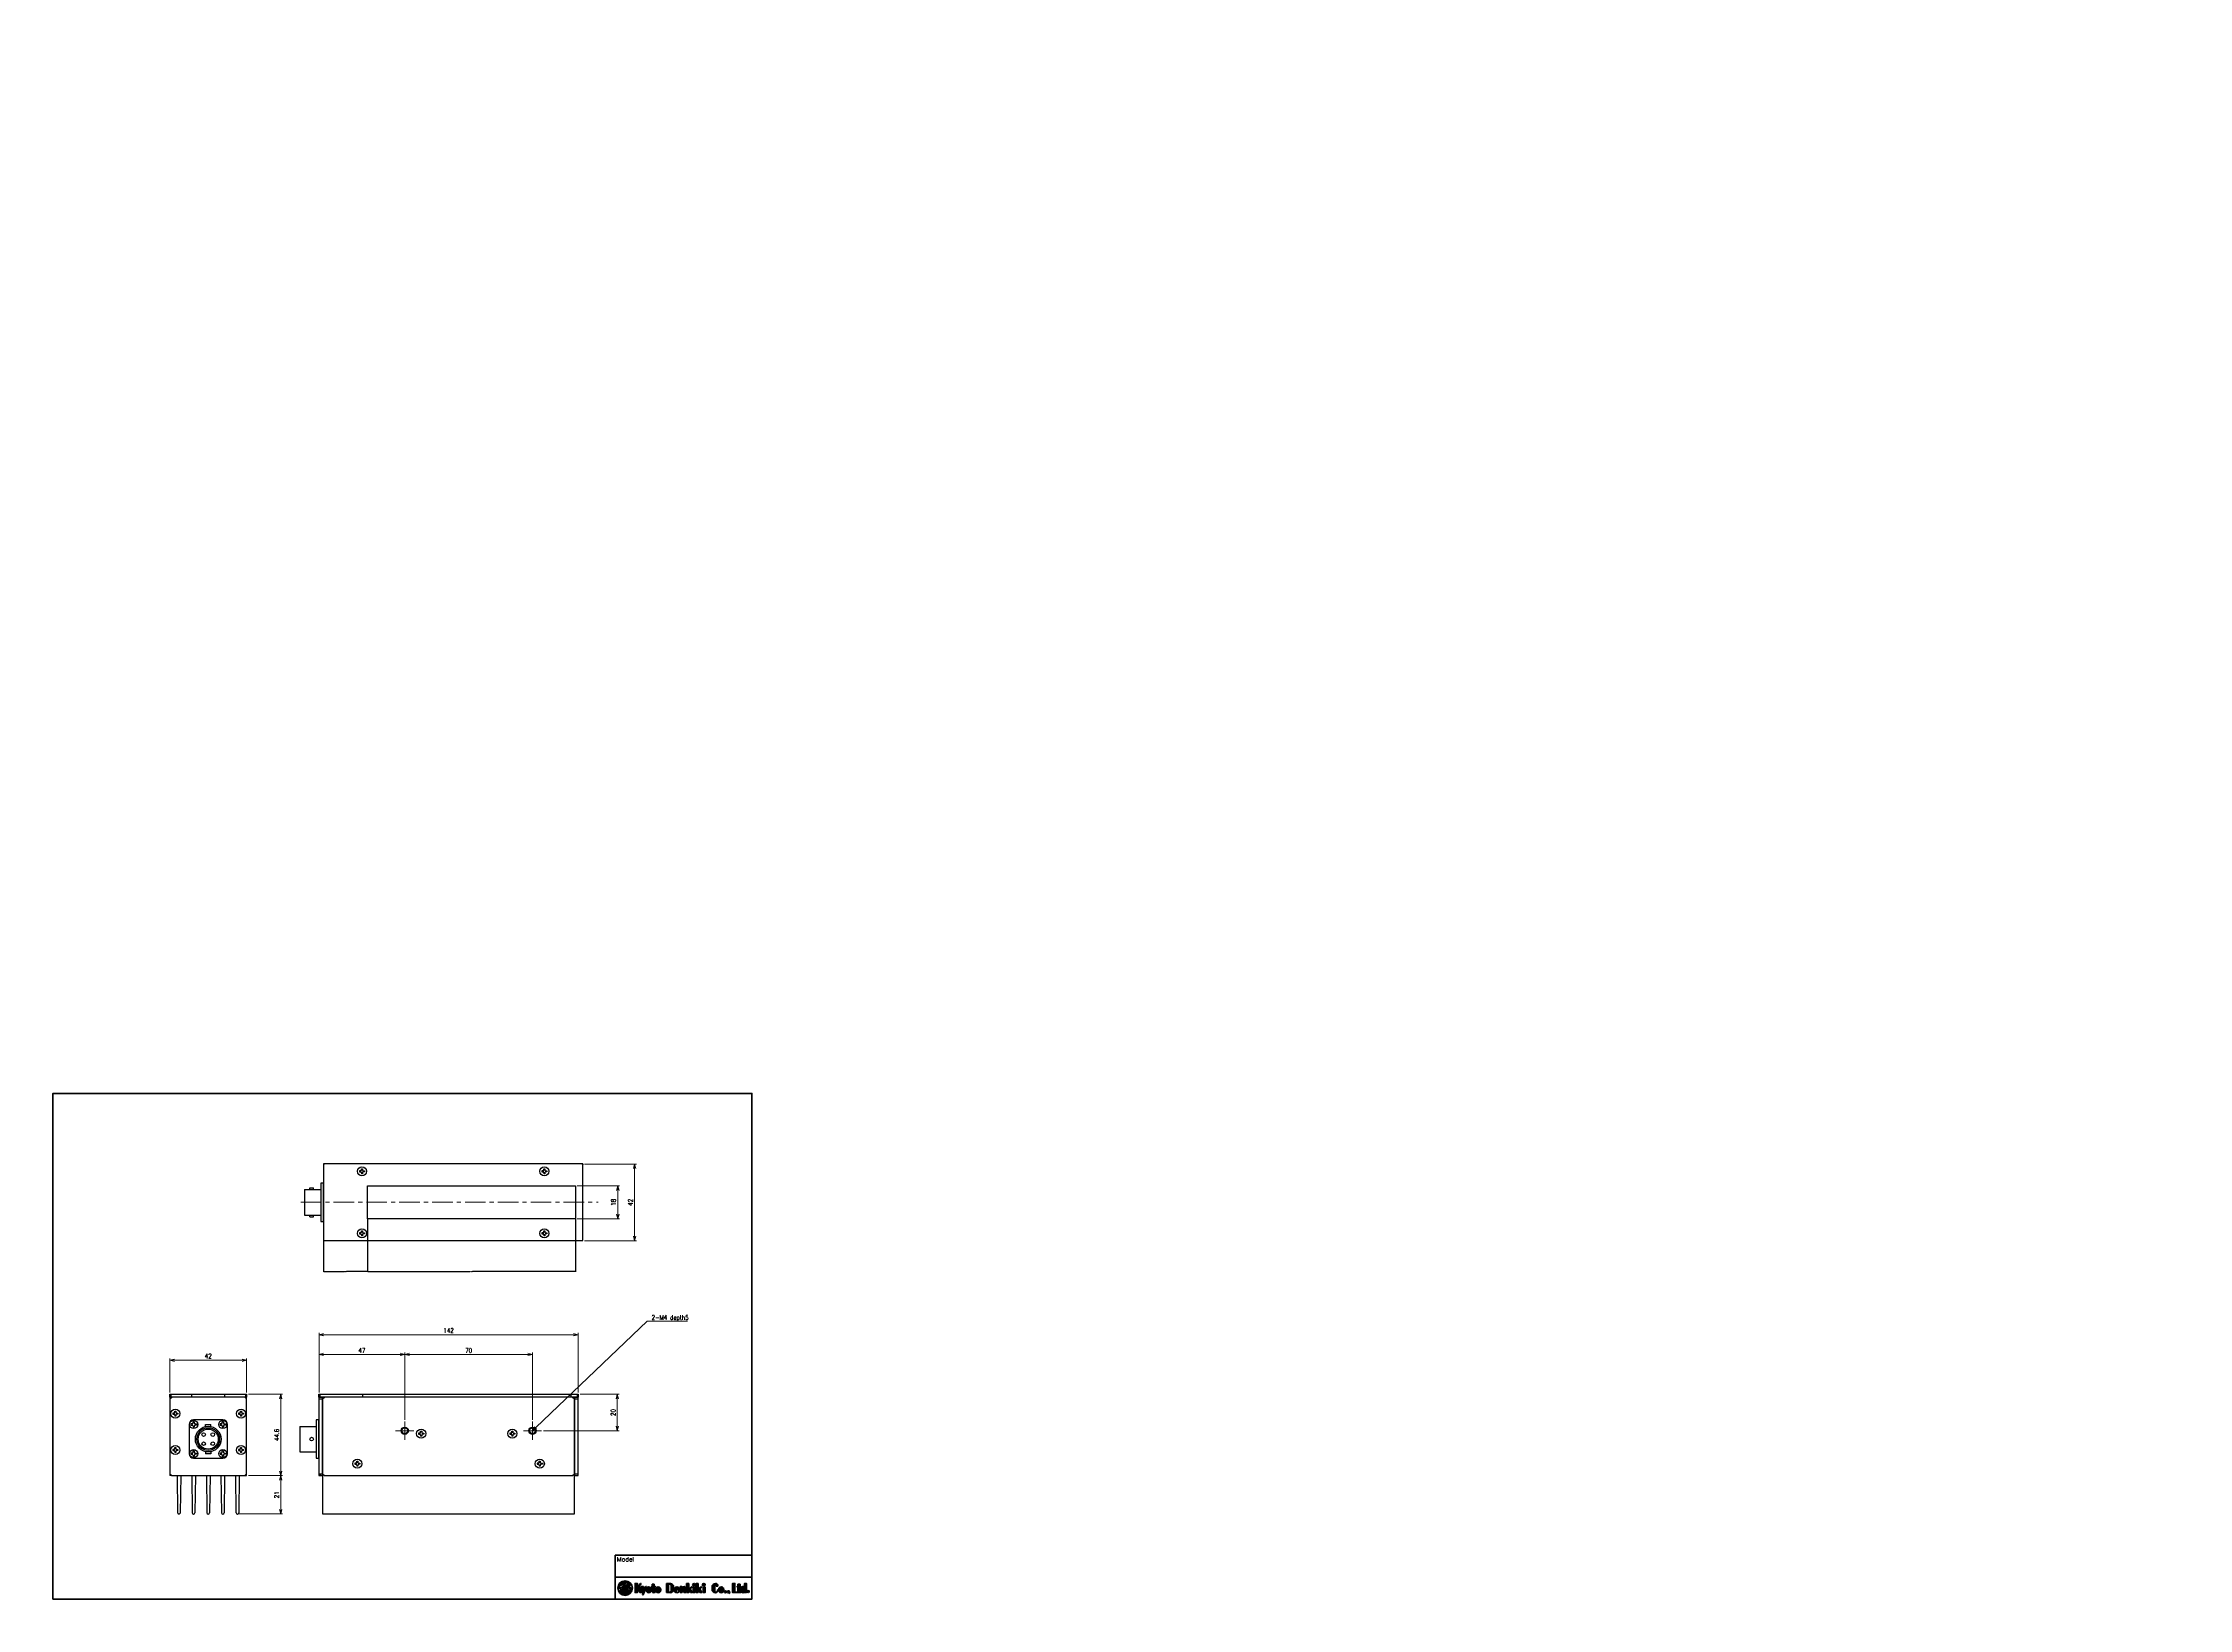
# Paper-space layout 'A3_1_3' of a CAD drawing. Header units: millimetres. Extents: x 0 to 392, y 0 to 286.
# The model-space entities are those that its viewports show. They can reach past a viewport. Long polylines and large blocks are cut down to what shows.
import ezdxf

# ---------------------------------------------------------------- set-up
doc = ezdxf.new("R2010")
doc.units = ezdxf.units.MM
for name, pattern in [('C6CONTINUOUS', [0]), ('C6DOT', [16, 8, -8]), ('CENTER', [2, 1.25, -0.25, 0.25, -0.25])]:
    doc.linetypes.add(name, pattern=pattern)
doc.layers.get('0').update_dxf_attribs({"lineweight": 30})
doc.layers.get('Defpoints').update_dxf_attribs({"lineweight": 9})
for name, color, linetype, lineweight in [('2KD_寸法１', 7, 'Continuous', 15), ('AUX', 7, 'Continuous', 40), ('PINOFF', 6, 'Continuous', 9)]:
    doc.layers.add(name, color=color, linetype=linetype, lineweight=lineweight)
doc.layers.get('PINOFF').freeze()
doc.styles.get("Standard").update_dxf_attribs({"font": 'simplex.shx', "width": 0.8, "bigfont": 'extfont.shx'})
doc.dimstyles.new('KD-STD', dxfattribs={"dimscale": 0, "dimtxt": 2.5, "dimasz": 2.5, "dimexe": 1, "dimexo": 1, "dimgap": 1, "dimtad": 1, "dimdsep": 46, "dimtxsty": 'Standard', "dimblk": 'OPEN30', "dimcen": 0, "dimadec": 0, "dimazin": 0, "dimtfac": 1, "dimtmove": 0, "dimatfit": 3, "dimldrblk": 'OPEN30', "dimfxl": 1, "dimtfill": 1, "dimtolj": 1, "dimtzin": 0, "dimlwd": 15, "dimlwe": 15, "dimarcsym": 0})
doc.dimstyles.get("Standard").update_dxf_attribs({"dimtxt": 0.18, "dimasz": 0.18, "dimexe": 0.18, "dimexo": 0.0625, "dimgap": 0.09, "dimtad": 0, "dimtih": 1, "dimtoh": 1, "dimdec": 4, "dimzin": 0, "dimdsep": 46, "dimtxsty": 'Standard', "dimcen": 0.09, "dimadec": 0, "dimazin": 0, "dimtfac": 1, "dimtdec": 4, "dimtofl": 0, "dimtmove": 0, "dimatfit": 3, "dimfxl": 1, "dimtolj": 1, "dimtzin": 0, "dimarcsym": 0})

# ---------------------------------------------------------------- blocks, each defined once
blk = doc.blocks.new('A$C58A435ED')
h = blk.add_hatch(color=256)
edge = h.paths.add_edge_path()
edge.add_ellipse((3.8, 4.2), major_axis=(2.36, 2.72), ratio=0.381944, start_angle=36.9142, end_angle=132.4984, ccw=False)
edge.add_arc((4.7, 6.4), 0.75, 47.7163, 192.9195, ccw=False)
edge.add_ellipse((3.8, 4.2), major_axis=(2.36, 2.72), ratio=0.381944, start_angle=355.1193, end_angle=374.4019, ccw=False)
edge.add_ellipse((4.2, 3.8), major_axis=(2.36, 2.72), ratio=0.381944, start_angle=320.8704, end_angle=364.8807, ccw=False)
edge.add_arc((4, -35.9), 40.1, 84.2752, 86.8987, ccw=False)
edge.add_arc((4, 4), 4, 0, 180)
edge.add_arc((4, -35.9), 40.1, 92.8389, 95.7248, ccw=False)
h = blk.add_hatch(color=256)
edge = h.paths.add_edge_path()
edge.add_arc((4, 4), 4, 180, 360)
edge.add_arc((4, 43.9), 40.1, 272.8389, 275.7248, ccw=False)
edge.add_ellipse((4.2, 3.8), major_axis=(2.36, 2.72), ratio=0.381944, start_angle=175.1193, end_angle=312.4984, ccw=False)
edge.add_ellipse((3.8, 4.2), major_axis=(2.36, 2.72), ratio=0.381944, start_angle=140.8704, end_angle=184.8807, ccw=False)
edge.add_arc((4, 43.9), 40.1, 264.2752, 266.8987, ccw=False)
h = blk.add_hatch(color=256)
edge = h.paths.add_edge_path(flags=17)
edge.add_ellipse((4.2, 3.8), major_axis=(2.36, 2.72), ratio=0.381944, start_angle=130.1847, end_angle=175.1193)
edge.add_ellipse((3.8, 4.2), major_axis=(2.36, 2.72), ratio=0.381944, start_angle=184.8807, end_angle=296.5044)
edge.add_arc((4, 43.9), 40.1, 267.8758, 271.7647, ccw=False)
h = blk.add_hatch(color=256)
edge = h.paths.add_edge_path(flags=17)
edge.add_ellipse((3.8, 4.2), major_axis=(2.36, 2.72), ratio=0.381944, start_angle=310.1847, end_angle=355.1193)
edge.add_ellipse((4.2, 3.8), major_axis=(2.36, 2.72), ratio=0.381944, start_angle=364.8807, end_angle=376.9173)
edge.add_arc((4.6, 6.4), 0.783, -118.932, 3.6503, ccw=False)
edge.add_ellipse((4.2, 3.8), major_axis=(2.36, 2.72), ratio=0.381944, start_angle=39.809, end_angle=116.5044)
edge.add_arc((4, -35.9), 40.1, 87.8758, 91.7647, ccw=False)
blk.add_circle((4, 4), 4)
for centre, radius, start, end in [((4, -35.9), 40.1, 92.8389, 95.7248), ((4, 43.9), 40.1, 264.2752, 266.8987), ((4, 43.9), 40.1, 267.8758, 271.7647), ((4, -35.9), 40.1, 87.8758, 91.7647), ((4.7, 6.4), 0.75, 46.1932, 192.9195), ((4.6, 6.4), 0.783, 241.068, 3.6503), ((4, 43.9), 40.1, 272.8389, 275.7248), ((4, -35.9), 40.1, 84.2752, 86.8987)]:
    blk.add_arc(centre, radius, start, end)
for centre, start_param, end_param in [((3.8, 4.2), 2.009737, 4.900602), ((4.2, 3.8), 1.88285, 5.049036), ((3.8, 4.2), 1.10042, 1.907443), ((4.2, 3.8), 1.14108, 1.759009), ((3.8, 4.2), 5.024443, 6.875096), ((4.2, 3.8), 5.15133, 6.96942)]:
    blk.add_ellipse(centre, major_axis=(2.36, 2.72), ratio=0.381944, start_param=start_param, end_param=end_param)
blk = doc.blocks.new('A$C7F8063EA')
for points in [[(2.4, 4.8), (3.4, 6.2), (2.9, 6.2), (1.3, 4.1), (1.3, 6.2), (0, 6.2), (0, 1.1), (1.3, 1.1), (1.3, 3.4), (1.5, 3.7), (2.6, 1.1), (4.1, 1.1)], [(4.5, 1.1), (4.1, 0), (4.4, 0), (6.2, 4.4), (5.8, 4.4), (5.2, 2.8), (4.5, 4.4), (3.4, 4.4)], [(28.2, 6.2), (28.2, 1.1), (29.4, 1.1), (29.4, 2.6), (29.5, 2.8), (30.3, 1.1), (31.3, 1.1), (30.2, 3.3), (31.3, 4.2), (31.1, 4.4), (29.4, 3), (29.4, 6.2)], [(31.8, 4.2), (31.8, 1.1), (32.9, 1.1), (32.9, 4.2)], [(33.4, 6.2), (33.4, 1.1), (34.5, 1.1), (34.5, 2.6), (34.7, 2.8), (35.5, 1.1), (36.5, 1.1), (35.4, 3.3), (36.5, 4.2), (36.3, 4.4), (34.5, 3), (34.5, 6.2)], [(37.2, 4.2), (37.2, 1.1), (38.3, 1.1), (38.3, 4.2)], [(53.4, 6.2), (53.4, 1.1), (54.7, 1.1), (56.3, 1.1), (56.3, 1.4), (54.7, 1.4), (54.7, 6.2)]]:
    blk.add_hatch(color=256).paths.add_polyline_path(points)
h = blk.add_hatch(color=256)
h.paths.add_polyline_path([(6, 2.5, 0.993056), (8.9, 2.5), (8.9, 2.9, 1.006911), (6, 2.9)])
h.paths.add_polyline_path([(7.1, 3.9, -1.045169), (7.8, 3.9), (7.8, 1.6, -1.045169), (7.1, 1.6)], flags=16)
h = blk.add_hatch(color=256)
edge = h.paths.add_edge_path()
edge.add_line((9.4, 4.2), (9.4, 1.8))
edge.add_ellipse((10, 1.8), major_axis=(0, 0.709), ratio=0.902288, start_angle=90, end_angle=180)
edge.add_line((10, 1.1), (11, 1.1))
edge.add_line((11, 1.1), (11, 1.4))
edge.add_ellipse((11, 1.9), major_axis=(0, -0.528), ratio=0.918034, start_angle=270, end_angle=360, ccw=False)
edge.add_line((10.5, 1.9), (10.5, 4.2))
edge.add_line((10.5, 4.2), (10.9, 4.2))
edge.add_line((10.9, 4.2), (10.9, 4.6))
edge.add_line((10.9, 4.6), (10.5, 4.6))
edge.add_line((10.5, 4.6), (10.5, 5.8))
edge.add_line((10.5, 5.8), (9.4, 5.8))
edge.add_line((9.4, 5.8), (9.4, 4.6))
edge.add_line((9.4, 4.6), (9.1, 4.6))
edge.add_line((9.1, 4.6), (9.1, 4.2))
edge.add_line((9.1, 4.2), (9.4, 4.2))
h = blk.add_hatch(color=256)
h.paths.add_polyline_path([(12.7, 4.4), (12.6, 4.4, 0.412198), (11.2, 2.9), (11.2, 2.5, 0.993056), (14.1, 2.5), (14.1, 2.9, 0.416232)])
h.paths.add_polyline_path([(12.3, 3.9, -1.045169), (13, 3.9), (13, 1.6, -1.045169), (12.3, 1.6)], flags=16)
h = blk.add_hatch(color=256)
edge = h.paths.add_edge_path()
edge.add_line((17.2, 1.1), (19.3, 1.1))
edge.add_ellipse((19.3, 3), major_axis=(0, -1.92), ratio=0.930559, start_angle=0, end_angle=90)
edge.add_line((21.1, 3), (21.1, 4.2))
edge.add_ellipse((19.3, 4.2), major_axis=(0, 1.92), ratio=0.930559, start_angle=270, end_angle=360)
edge.add_line((19.3, 6.2), (17.2, 6.2))
edge.add_line((17.2, 6.2), (17.2, 1.1))
edge = h.paths.add_edge_path(flags=16)
edge.add_line((18.3, 5.8), (19.1, 5.8))
edge.add_ellipse((19.1, 5.1), major_axis=(0, 0.7), ratio=0.929746, start_angle=270, end_angle=359.8389, ccw=False)
edge.add_line((19.8, 5.1), (19.8, 2.1))
edge.add_ellipse((19.1, 2.1), major_axis=(0, -0.7), ratio=0.929746, start_angle=0.1611, end_angle=90, ccw=False)
edge.add_line((19.1, 1.4), (18.3, 1.4))
edge.add_line((18.3, 1.4), (18.3, 5.8))
h = blk.add_hatch(color=256)
edge = h.paths.add_edge_path()
edge.add_line((22.9, 4.4), (22.9, 4.4))
edge.add_arc((22.9, 2.9), 1.46, 90.3946, 180)
edge.add_line((21.4, 2.9), (21.4, 2.5))
edge.add_arc((22.9, 2.5), 1.46, 180.2595, 269.3397)
edge.add_line((22.9, 1.1), (22.9, 1.1))
edge.add_arc((22.9, 2.5), 1.46, 270.6603, 354.2194)
edge.add_line((24.3, 2.4), (24.1, 2.4))
edge.add_ellipse((22.9, 2.4), major_axis=(-1.2, 0), ratio=0.941657, start_angle=90.1774, end_angle=180, ccw=False)
edge.add_arc((22.9, 1.6), 0.325, 180, 276.5641, ccw=False)
edge.add_line((22.5, 1.6), (22.5, 2.7))
edge.add_line((22.5, 2.7), (24.3, 2.7))
edge.add_line((24.3, 2.7), (24.3, 2.9))
edge.add_arc((22.9, 2.9), 1.46, 359.2107, 449.6054)
h.paths.add_polyline_path([(22.5, 3.1), (22.5, 3.9, -1.045169), (23.2, 3.9), (23.2, 3.1)], flags=16)
h = blk.add_hatch(color=256)
edge = h.paths.add_edge_path()
edge.add_line((24.7, 4.4), (24.7, 1.1))
edge.add_line((24.7, 1.1), (25.8, 1.1))
edge.add_line((25.8, 1.1), (25.8, 3.7))
edge.add_ellipse((26.2, 3.7), major_axis=(0.377, 0.217), ratio=0.907884, start_angle=60.0645, end_angle=150.0645, ccw=False)
edge.add_ellipse((26.2, 3.7), major_axis=(0, 0.404), ratio=0.965673, start_angle=270, end_angle=360, ccw=False)
edge.add_line((26.6, 3.7), (26.6, 1.1))
edge.add_line((26.6, 1.1), (27.7, 1.1))
edge.add_line((27.7, 1.1), (27.7, 3.4))
edge.add_ellipse((26.8, 3.4), major_axis=(0, 1.05), ratio=0.925613, start_angle=270, end_angle=360)
edge.add_ellipse((26.8, 4), major_axis=(-0.975, 0), ratio=0.402759, start_angle=270, end_angle=360)
edge.add_line((25.8, 4), (25.8, 4.2))
edge.add_line((25.8, 4.2), (25.6, 4.4))
edge.add_line((25.6, 4.4), (24.7, 4.4))
h = blk.add_hatch(color=256)
edge = h.paths.add_edge_path()
edge.add_ellipse((32.3, 5.5), major_axis=(-0.803, 0), ratio=0.880683, start_angle=0, end_angle=360)
h = blk.add_hatch(color=256)
edge = h.paths.add_edge_path()
edge.add_ellipse((37.6, 5.5), major_axis=(-0.803, 0), ratio=0.880683, start_angle=0, end_angle=360)
h = blk.add_hatch(color=256)
edge = h.paths.add_edge_path()
edge.add_arc((44, 5.4), 0.402, 0, 180, ccw=False)
edge.add_line((44.4, 5.4), (44.4, 4.6))
edge.add_line((44.4, 4.6), (45.4, 4.6))
edge.add_ellipse((44, 4.6), major_axis=(0, 1.59), ratio=0.861671, start_angle=270, end_angle=360)
edge.add_ellipse((44, 4.4), major_axis=(-1.84, 0), ratio=0.958258, start_angle=270, end_angle=360)
edge.add_line((42.2, 4.4), (42.2, 2.8))
edge.add_ellipse((44, 2.8), major_axis=(-1.84, 0), ratio=0.958258, start_angle=0, end_angle=90)
edge.add_ellipse((44, 2.6), major_axis=(0, -1.59), ratio=0.859541, start_angle=0, end_angle=90)
edge.add_line((45.4, 2.6), (45.1, 2.6))
edge.add_line((45.1, 2.6), (45.1, 2.1))
edge.add_ellipse((44.5, 2.1), major_axis=(0, -0.689), ratio=0.905354, start_angle=0, end_angle=90, ccw=False)
edge.add_line((44.5, 1.4), (44.1, 1.4))
edge.add_ellipse((44.1, 1.9), major_axis=(0, 0.516), ratio=0.975773, start_angle=90, end_angle=180, ccw=False)
edge.add_line((43.6, 1.9), (43.6, 5.4))
h = blk.add_hatch(color=256)
h.paths.add_polyline_path([(45.7, 2.5, 0.409357), (47.2, 1.1), (47.2, 1.1, 0.409404), (48.7, 2.5), (48.7, 2.9, 1.006911), (45.7, 2.9)])
h.paths.add_polyline_path([(46.9, 3.9, -1), (47.5, 3.9), (47.5, 1.6, -1), (46.9, 1.6)], flags=16)
h = blk.add_hatch(color=256)
edge = h.paths.add_edge_path()
edge.add_ellipse((49.5, 1.6), major_axis=(-0.65, 0), ratio=0.820872, start_angle=0, end_angle=360)
h = blk.add_hatch(color=256)
edge = h.paths.add_edge_path()
edge.add_ellipse((51.1, 1.6), major_axis=(-0.65, 0), ratio=0.820872, start_angle=178.569, end_angle=477.5428)
edge.add_ellipse((51.3, 1.1), major_axis=(0, -0.409), ratio=0.251102, start_angle=0, end_angle=84.6433, ccw=False)
edge.add_ellipse((51.3, 1.4), major_axis=(0, -0.72), ratio=0.731271, start_angle=0, end_angle=90)
edge.add_ellipse((51.7, 1.4), major_axis=(0, 0.202), ratio=0.432391, start_angle=270, end_angle=339.5604)
edge.add_ellipse((51.7, 1.4), major_axis=(0, 0.202), ratio=0.432391, start_angle=339.5604, end_angle=340.2548, ccw=False)
h = blk.add_hatch(color=256)
edge = h.paths.add_edge_path()
edge.add_line((56, 4.2), (56.3, 4.2))
edge.add_line((56.3, 4.2), (56.3, 1.8))
edge.add_ellipse((57, 1.8), major_axis=(0, 0.709), ratio=0.902288, start_angle=90, end_angle=180)
edge.add_line((57, 1.1), (58, 1.1))
edge.add_line((58, 1.1), (58, 1.4))
edge.add_ellipse((58, 1.9), major_axis=(0, -0.528), ratio=0.918034, start_angle=270, end_angle=360, ccw=False)
edge.add_line((57.5, 1.9), (57.5, 4.2))
edge.add_line((57.5, 4.2), (57.8, 4.2))
edge.add_line((57.8, 4.2), (57.8, 4.6))
edge.add_line((57.8, 4.6), (57.5, 4.6))
edge.add_line((57.5, 4.6), (57.5, 5.8))
edge.add_line((57.5, 5.8), (56.3, 5.8))
edge.add_line((56.3, 5.8), (56.3, 4.6))
edge.add_line((56.3, 4.6), (56, 4.6))
edge.add_line((56, 4.6), (56, 4.2))
h = blk.add_hatch(color=256)
edge = h.paths.add_edge_path()
edge.add_line((61, 6.2), (60, 6.2))
edge.add_line((60, 6.2), (60, 4))
edge.add_ellipse((59.4, 3.2), major_axis=(0, -1.25), ratio=0.700546, start_angle=140.5626, end_angle=180)
edge.add_line((59.4, 4.4), (59, 4.4))
edge.add_ellipse((59, 3.2), major_axis=(0, -1.25), ratio=0.700546, start_angle=180, end_angle=270)
edge.add_line((58.1, 3.2), (58.1, 2.3))
edge.add_ellipse((59, 2.3), major_axis=(0, 1.25), ratio=0.700546, start_angle=90, end_angle=180)
edge.add_line((59, 1.1), (59.4, 1.1))
edge.add_ellipse((59.4, 2.3), major_axis=(0, 1.25), ratio=0.700546, start_angle=180, end_angle=219.4374)
edge.add_line((60, 1.5), (60, 1.1))
edge.add_line((60, 1.1), (61, 1.1))
edge.add_line((61, 1.1), (61, 6.2))
h.paths.add_polyline_path([(60, 1.7, -1), (59.2, 1.7), (59.2, 3.8, -1), (60, 3.8)], flags=16)
h = blk.add_hatch(color=256)
edge = h.paths.add_edge_path()
edge.add_ellipse((62, 1.7), major_axis=(-0.582, 0), ratio=0.959913, start_angle=0, end_angle=360)
for p, q in [((0, 6.2), (1.3, 6.2)), ((0, 1.1), (1.3, 1.1)), ((2.9, 6.2), (1.3, 4.1)), ((1.5, 3.7), (1.3, 3.4)), ((2.6, 1.1), (1.5, 3.7)), ((3.4, 6.2), (2.4, 4.8)), ((4.1, 1.1), (2.4, 4.8)), ((4.1, 1.1), (2.6, 1.1)), ((2.9, 6.2), (3.4, 6.2)), ((3.4, 4.4), (4.5, 1.1)), ((3.4, 4.4), (4.5, 4.4)), ((3.4, 4.4), (4.5, 4.4)), ((4.1, 0), (4.5, 1.1)), ((4.1, 0), (4.4, 0)), ((4.4, 0), (6.2, 4.4)), ((4.5, 4.4), (5.2, 2.8)), ((5.2, 2.8), (5.8, 4.4)), ((5.8, 4.4), (6.2, 4.4)), ((6, 2.9), (6, 2.5)), ((8.9, 2.9), (8.9, 2.5)), ((9.1, 4.6), (9.1, 4.2)), ((9.1, 4.6), (9.1, 4.2)), ((9.1, 4.2), (9.4, 4.2)), ((9.1, 4.2), (9.4, 4.2)), ((9.4, 5.8), (10.5, 5.8)), ((9.4, 5.8), (9.4, 4.6)), ((9.4, 4.2), (9.4, 1.8)), ((10, 1.1), (11, 1.1)), ((11, 1.1), (10, 1.1)), ((10.5, 5.8), (10.5, 4.6)), ((10.5, 4.2), (10.9, 4.2)), ((10.5, 4.2), (10.9, 4.2)), ((10.5, 4.2), (10.5, 1.9)), ((11, 1.4), (11, 1.1)), ((11, 1.4), (11, 1.1)), ((11, 1.1), (11, 1.1)), ((11.2, 2.9), (11.2, 2.5)), ((12.6, 4.4), (12.7, 4.4)), ((12.7, 1.1), (12.7, 1.1)), ((14.1, 2.9), (14.1, 2.5)), ((17.2, 6.2), (19.3, 6.2)), ((17.2, 1.1), (17.2, 6.2)), ((17.2, 1.1), (17.2, 6.2)), ((17.2, 6.2), (19.3, 6.2)), ((17.2, 1.1), (19.3, 1.1)), ((17.2, 1.1), (19.3, 1.1)), ((18.3, 5.8), (18.3, 1.4)), ((18.3, 1.4), (18.3, 5.8)), ((18.3, 5.8), (19.1, 5.8)), ((18.3, 1.4), (19.1, 1.4)), ((19.8, 5.1), (19.8, 2.1)), ((21.1, 4.2), (21.1, 3)), ((21.4, 2.9), (21.4, 2.5)), ((22.5, 3.1), (23.2, 3.1)), ((22.5, 2.7), (24.3, 2.7)), ((22.9, 4.4), (22.9, 4.4)), ((22.9, 1.1), (22.9, 1.1)), ((22.9, 1.1), (22.9, 1.1)), ((24.1, 2.4), (24.3, 2.4)), ((24.3, 2.9), (24.3, 2.7)), ((24.7, 4.4), (25.6, 4.4)), ((24.7, 1.1), (24.7, 4.4)), ((24.7, 4.4), (25.6, 4.4)), ((24.7, 4.4), (25.6, 4.4)), ((24.7, 1.1), (24.7, 4.4)), ((24.7, 4.4), (25.6, 4.4)), ((24.7, 1.1), (25.8, 1.1)), ((24.7, 1.1), (25.8, 1.1)), ((25.8, 4.2), (25.6, 4.4)), ((25.8, 4.2), (25.6, 4.4)), ((25.8, 4), (25.8, 4.2)), ((25.8, 4), (25.8, 4.2)), ((25.8, 4.2), (25.8, 4)), ((25.8, 1.1), (25.8, 3.7)), ((25.8, 1.1), (25.8, 3.7)), ((26.6, 1.1), (26.6, 3.7)), ((26.6, 1.1), (26.6, 3.7)), ((26.6, 1.1), (27.7, 1.1)), ((26.6, 1.1), (27.7, 1.1)), ((27.7, 1.1), (27.7, 3.4)), ((27.7, 1.1), (27.7, 3.4)), ((28.2, 6.2), (29.4, 6.2)), ((28.2, 6.2), (28.2, 1.1)), ((29.4, 6.2), (28.2, 6.2)), ((28.2, 1.1), (29.4, 1.1)), ((28.2, 1.1), (29.4, 1.1)), ((29.4, 3), (29.4, 6.2)), ((31.2, 4.4), (29.4, 3)), ((29.5, 2.8), (29.4, 2.6)), ((29.4, 1.1), (29.4, 2.6)), ((30.3, 1.1), (29.5, 2.8)), ((31.3, 4.2), (30.2, 3.3)), ((31.3, 1.1), (30.2, 3.3)), ((30.3, 1.1), (31.3, 1.1)), ((31.1, 4.4), (31.3, 4.2)), ((31.8, 1.1), (32.9, 1.1)), ((33.4, 6.2), (34.5, 6.2)), ((33.4, 6.2), (33.4, 1.1)), ((34.5, 6.2), (33.4, 6.2)), ((33.4, 1.1), (34.5, 1.1)), ((33.4, 1.1), (34.5, 1.1)), ((34.5, 3), (34.5, 6.2)), ((36.3, 4.4), (34.5, 3)), ((34.7, 2.8), (34.5, 2.6)), ((34.5, 1.1), (34.5, 2.6)), ((35.5, 1.1), (34.7, 2.8)), ((36.5, 4.2), (35.4, 3.3)), ((36.5, 1.1), (35.4, 3.3)), ((35.5, 1.1), (36.5, 1.1)), ((36.3, 4.4), (36.5, 4.2)), ((37.2, 1.1), (38.3, 1.1)), ((37.5, 6.2), (37.6, 6.2)), ((37.5, 6.2), (37.5, 6.2)), ((37.5, 4.8), (37.5, 4.8)), ((42.2, 4.4), (42.2, 4.4)), ((42.2, 4.4), (42.2, 2.8)), ((43.6, 5.4), (43.6, 1.9)), ((43.6, 5.4), (43.6, 1.9)), ((44.1, 1.4), (44.5, 1.4)), ((44.1, 1.4), (44.5, 1.4)), ((44.4, 4.6), (44.4, 5.4)), ((44.4, 4.6), (44.4, 5.4)), ((45.4, 4.6), (44.4, 4.6)), ((44.4, 4.6), (45.4, 4.6)), ((45.4, 2.6), (45.1, 2.6)), ((45.1, 2.6), (45.1, 2.1)), ((45.4, 2.6), (45.1, 2.6)), ((45.1, 2.6), (45.1, 2.1)), ((45.7, 2.9), (45.7, 2.5)), ((47.2, 1.1), (47.2, 1.1)), ((48.7, 2.9), (48.7, 2.5)), ((51.8, 1.6), (51.8, 1.6)), ((53.4, 6.2), (54.7, 6.2)), ((53.4, 1.1), (56.3, 1.1)), ((54.7, 1.4), (54.7, 2)), ((56, 4.6), (56, 4.2)), ((56, 4.6), (56, 4.2)), ((56, 4.2), (56.3, 4.2)), ((56, 4.2), (56.3, 4.2)), ((56.3, 5.8), (57.5, 5.8)), ((56.3, 5.8), (56.3, 4.6)), ((56.3, 4.2), (56.3, 1.8)), ((58, 1.1), (57, 1.1)), ((57.5, 5.8), (57.5, 4.6)), ((57.5, 4.2), (57.8, 4.2)), ((57.5, 4.2), (57.8, 4.2)), ((57.5, 4.2), (57.5, 1.9)), ((58, 1.4), (58, 1.1)), ((58, 1.4), (58, 1.1)), ((58, 1.1), (58, 1.4)), ((58.1, 3.2), (58.1, 2.4)), ((58.1, 3.2), (58.1, 2.3)), ((59.4, 4.4), (59, 4.4)), ((59, 1.1), (59.4, 1.1)), ((59.2, 3.8), (59.2, 1.7)), ((59.2, 3.8), (59.2, 1.7)), ((60, 6.2), (61, 6.2)), ((60, 6.2), (61, 6.2)), ((61, 1.1), (61, 2)), ((61, 1.1), (61, 2)), ((62, 2.2), (62, 2.2)), ((62, 1.1), (62, 1.1)), ((62.6, 1.7), (62.6, 1.7))]:
    blk.add_line(p, q)
for points in [[(1.3, 3.4), (1.3, 1.1), (0, 1.1), (0, 6.2), (1.3, 6.2), (1.3, 4.1)], [(7.1, 3.9), (7.1, 1.6)], [(7.8, 1.5), (7.8, 3.9)], [(9.1, 4.2), (9.1, 4.6), (9.4, 4.6)], [(9.1, 4.2), (9.1, 4.6), (9.4, 4.6)], [(10.5, 4.6), (10.9, 4.6), (10.9, 4.2)], [(10.5, 4.6), (10.9, 4.6), (10.9, 4.2)], [(12.3, 3.9), (12.3, 1.6)], [(13, 1.5), (13, 3.9)], [(22.5, 3.9), (22.5, 3.1)], [(22.5, 2.7), (22.5, 1.6)], [(23.2, 3.1), (23.2, 3.9)], [(46.9, 3.9), (46.9, 1.6)], [(47.5, 3.9), (47.5, 1.6)], [(54.7, 1.1), (53.4, 1.1), (53.4, 6.2), (54.7, 6.2), (54.7, 1.4)], [(54.7, 1.1), (56.3, 1.1), (56.3, 1.4), (54.7, 1.4)], [(56.3, 4.2), (56, 4.2), (56, 4.6), (56.3, 4.6)], [(56.3, 4.2), (56, 4.2), (56, 4.6), (56.3, 4.6)], [(57.5, 4.6), (57.8, 4.6), (57.8, 4.2), (57.5, 4.2)], [(57.5, 4.6), (57.8, 4.6), (57.8, 4.2), (57.5, 4.2)], [(60, 4), (60, 6.2), (61, 6.2), (61, 1.1), (60, 1.1), (60, 1.5)], [(60, 4), (60, 6.2), (61, 6.2), (61, 1.1), (60, 1.1), (60, 1.5)], [(60, 1.7), (60, 3.8)], [(60, 1.7), (60, 3.8)]]:
    blk.add_lwpolyline(points)
for points in [[(31.8, 4.2), (32.9, 4.2), (32.9, 1.1), (31.8, 1.1)], [(37.2, 4.2), (38.3, 4.2), (38.3, 1.1), (37.2, 1.1)]]:
    blk.add_lwpolyline(points, close=True)
for centre, radius, start, end in [((7.5, 2.9), 1.46, 359.2107, 180), ((7.5, 2.5), 1.46, 179.5961, 359.6054), ((7.5, 3.9), 0.325, 354.9391, 180), ((7.5, 1.6), 0.325, 180, 5.0609), ((12.6, 2.9), 1.46, 359.2107, 180), ((12.6, 2.5), 1.46, 179.5961, 359.6054), ((12.6, 3.9), 0.325, 354.9391, 180), ((12.6, 1.6), 0.325, 180, 5.0609), ((22.9, 2.9), 1.46, 359.2107, 180), ((22.9, 2.5), 1.46, 179.7405, 354.2194), ((22.9, 3.9), 0.325, 354.9391, 180), ((22.9, 1.6), 0.325, 180, 273.149), ((44, 5.4), 0.402, 0, 180), ((47.2, 2.9), 1.46, 359.2107, 180), ((47.2, 2.5), 1.46, 179.5961, 359.6054), ((47.2, 3.9), 0.325, 0, 180), ((47.2, 1.6), 0.325, 180, 360), ((59.6, 3.8), 0.411, 0, 180), ((59.6, 1.7), 0.411, 180, 0)]:
    blk.add_arc(centre, radius, start, end)
for centre, major_axis, ratio, start_param, end_param in [((10, 1.8), (0, 0.709), 0.902288, 1.570796, 3.141593), ((11, 1.9), (0, -0.528), 0.918034, 4.712389, 6.283185), ((19.1, 5.1), (0, 0.7), 0.929746, 4.712389, 6.280162), ((19.3, 4.2), (0, 1.92), 0.930559, 4.712389, 6.283185), ((22.9, 2.4), (-1.2, 0), 0.941657, 1.573713, 3.141593), ((26.8, 4), (-0.975, 0), 0.402759, 4.712389, 6.283185), ((26.2, 3.7), (0, 0.404), 0.965673, 4.712389, 6.283185), ((26.8, 3.4), (0, 1.05), 0.925613, 4.712389, 6.283185), ((44, 4.4), (-1.84, 0), 0.958258, 4.712389, 6.283185), ((44.1, 1.9), (0, 0.516), 0.975773, 1.570796, 3.141593), ((44, 4.6), (0, 1.59), 0.861671, 4.712389, 6.283185), ((44, 2.6), (0, -1.59), 0.859541, 0, 1.570796), ((44.5, 2.1), (0, -0.689), 0.905354, 0, 1.570796), ((51.1, 1.6), (-0.65, 0), 0.820872, 3.11117, 8.258473), ((51.3, 1.4), (0, -0.72), 0.731271, 0, 1.570796), ((51.3, 1.1), (0, -0.409), 0.251102, 0, 1.547256), ((51.7, 1.4), (0, 0.202), 0.432391, 4.712389, 5.59034), ((57, 1.8), (0, 0.709), 0.902288, 1.570796, 3.141593), ((58, 1.9), (0, -0.528), 0.918034, 4.712389, 6.283185), ((59, 3.2), (0, -1.25), 0.700546, 3.141592, 4.712389), ((59.4, 2.3), (0, 1.25), 0.700546, 3.141592, 4.006894)]:
    blk.add_ellipse(centre, major_axis=major_axis, ratio=ratio, start_param=start_param, end_param=end_param)
at = {"extrusion": (0, 0, -1)}
for centre, major_axis, ratio, start_param, end_param in [((19.1, 2.1), (0, -0.7), 0.929746, 4.712389, 6.280162), ((19.3, 3), (0, -1.92), 0.930559, 4.712389, 6.283185), ((26.2, 3.7), (0.377, 0.217), 0.907884, 3.706835, 5.194113), ((44, 2.8), (-1.84, 0), 0.958258, 4.712389, 6.283185), ((59, 2.3), (0, 1.25), 0.700546, 3.141592, 4.712389), ((59.4, 3.2), (0, -1.25), 0.700546, 3.141592, 4.006894)]:
    blk.add_ellipse(centre, major_axis=major_axis, ratio=ratio, start_param=start_param, end_param=end_param, dxfattribs=at)
for centre, major_axis, ratio in [((32.3, 5.5), (-0.803, 0), 0.880683), ((37.6, 5.5), (-0.803, 0), 0.880683), ((49.5, 1.6), (-0.65, 0), 0.820872), ((62, 1.7), (-0.582, 0), 0.959913)]:
    blk.add_ellipse(centre, major_axis=major_axis, ratio=ratio)
blk = doc.blocks.new('_Open30')
at = {"lineweight": -2}
for p, q in [((-1, 0.27), (0, 0)), ((0, 0), (-1, -0.27)), ((0, 0), (-1, 0))]:
    blk.add_line(p, q, dxfattribs=at)
blk = doc.blocks.new('*D34')
at = {"layer": '2KD_寸法１', "color": 0, "lineweight": 15}
for p, q in [((68.1, 117.2), (68.1, 135.8)), ((70.6, 134.8), (107.6, 134.8)), ((110.1, 117.2), (110.1, 135.8))]:
    blk.add_line(p, q, dxfattribs=at)
at = {"layer": 'Defpoints', "color": 0}
for p in [(110.1, 134.8), (68.1, 116.2), (110.1, 116.2)]:
    blk.add_point(p, dxfattribs=at)
at = {"layer": '2KD_寸法１', "color": 0, "lineweight": 15, "xscale": 2.5, "yscale": 2.5, "zscale": 2.5, "rotation": 180}
blk.add_blockref('_Open30', (68.1, 134.8), dxfattribs=at)
at = {"layer": '2KD_寸法１', "color": 0, "lineweight": 15, "xscale": 2.5, "yscale": 2.5, "zscale": 2.5}
blk.add_blockref('_Open30', (110.1, 134.8), dxfattribs=at)
at = {"layer": '2KD_寸法１', "color": 0, "insert": (89.1, 137.1), "char_height": 2.5, "attachment_point": 5, "bg_fill": 3, "box_fill_scale": 1.1, "bg_fill_color": 9, "bg_fill_true_color": 13158600, "bg_fill_transparency": 4391078}
blk.add_mtext('\\A1;42', dxfattribs=at)
blk = doc.blocks.new('*D35')
at = {"layer": '2KD_寸法１', "color": 0, "lineweight": 15}
for p, q in [((111.1, 116.2), (129.8, 116.2)), ((128.8, 113.7), (128.8, 74.1)), ((111.1, 71.6), (129.8, 71.6))]:
    blk.add_line(p, q, dxfattribs=at)
at = {"layer": 'Defpoints', "color": 0}
for p in [(110.1, 116.2), (110.1, 71.6), (128.8, 71.6)]:
    blk.add_point(p, dxfattribs=at)
at = {"layer": '2KD_寸法１', "color": 0, "lineweight": 15, "xscale": 2.5, "yscale": 2.5, "zscale": 2.5}
for p, rotation in [((128.8, 116.2), 90), ((128.8, 71.6), 270)]:
    blk.add_blockref('_Open30', p, dxfattribs=dict(at, rotation=rotation))
at = {"layer": '2KD_寸法１', "color": 0, "insert": (126.6, 93.9), "char_height": 2.5, "attachment_point": 5, "rotation": 90, "bg_fill": 3, "box_fill_scale": 1.1, "bg_fill_color": 9, "bg_fill_true_color": 13158600, "bg_fill_transparency": 4390918}
blk.add_mtext('\\A1;44.6', dxfattribs=at)
blk = doc.blocks.new('*D36')
at = {"layer": '2KD_寸法１', "color": 0, "lineweight": 15}
for p, q in [((111.1, 71.6), (129.8, 71.6)), ((128.8, 69.1), (128.8, 53.1)), ((106.1, 50.6), (129.8, 50.6))]:
    blk.add_line(p, q, dxfattribs=at)
at = {"layer": 'Defpoints', "color": 0}
for p in [(110.1, 71.6), (105.1, 50.6), (128.8, 50.6)]:
    blk.add_point(p, dxfattribs=at)
at = {"layer": '2KD_寸法１', "color": 0, "lineweight": 15, "xscale": 2.5, "yscale": 2.5, "zscale": 2.5}
for p, rotation in [((128.8, 71.6), 90), ((128.8, 50.6), 270)]:
    blk.add_blockref('_Open30', p, dxfattribs=dict(at, rotation=rotation))
at = {"layer": '2KD_寸法１', "color": 0, "insert": (126.6, 61.1), "char_height": 2.5, "attachment_point": 5, "rotation": 90, "bg_fill": 3, "box_fill_scale": 1.1, "bg_fill_color": 9, "bg_fill_true_color": 13158600, "bg_fill_transparency": 4391034}
blk.add_mtext('\\A1;21', dxfattribs=at)
blk = doc.blocks.new('*D37')
at = {"layer": '2KD_寸法１', "color": 0, "lineweight": 15}
for p, q in [((196.8, 102.2), (196.8, 139)), ((264.3, 138), (199.3, 138)), ((266.8, 102.2), (266.8, 139))]:
    blk.add_line(p, q, dxfattribs=at)
at = {"layer": 'Defpoints', "color": 0}
for p in [(196.8, 138), (196.8, 101.2), (266.8, 101.2)]:
    blk.add_point(p, dxfattribs=at)
at = {"layer": '2KD_寸法１', "color": 0, "lineweight": 15, "xscale": 2.5, "yscale": 2.5, "zscale": 2.5, "rotation": 180}
blk.add_blockref('_Open30', (196.8, 138), dxfattribs=at)
at = {"layer": '2KD_寸法１', "color": 0, "lineweight": 15, "xscale": 2.5, "yscale": 2.5, "zscale": 2.5}
blk.add_blockref('_Open30', (266.8, 138), dxfattribs=at)
at = {"layer": '2KD_寸法１', "color": 0, "insert": (231.8, 140.2), "char_height": 2.5, "attachment_point": 5, "bg_fill": 3, "box_fill_scale": 1.1, "bg_fill_color": 9, "bg_fill_true_color": 13158600, "bg_fill_transparency": 4390970}
blk.add_mtext('\\A1;70', dxfattribs=at)
blk = doc.blocks.new('*D38')
at = {"layer": '2KD_寸法１', "color": 0, "lineweight": 15}
for p, q in [((149.8, 117.2), (149.8, 139)), ((194.3, 138), (152.3, 138)), ((196.8, 102.2), (196.8, 139))]:
    blk.add_line(p, q, dxfattribs=at)
at = {"layer": 'Defpoints', "color": 0}
for p in [(149.8, 138), (149.8, 116.2), (196.8, 101.2)]:
    blk.add_point(p, dxfattribs=at)
at = {"layer": '2KD_寸法１', "color": 0, "lineweight": 15, "xscale": 2.5, "yscale": 2.5, "zscale": 2.5, "rotation": 180}
blk.add_blockref('_Open30', (149.8, 138), dxfattribs=at)
at = {"layer": '2KD_寸法１', "color": 0, "lineweight": 15, "xscale": 2.5, "yscale": 2.5, "zscale": 2.5}
blk.add_blockref('_Open30', (196.8, 138), dxfattribs=at)
at = {"layer": '2KD_寸法１', "color": 0, "insert": (173.3, 140.2), "char_height": 2.5, "attachment_point": 5, "bg_fill": 3, "box_fill_scale": 1.1, "bg_fill_color": 9, "bg_fill_true_color": 13158600, "bg_fill_transparency": 4391118}
blk.add_mtext('\\A1;47', dxfattribs=at)
blk = doc.blocks.new('*D39')
at = {"layer": '2KD_寸法１', "color": 0, "lineweight": 15}
for p, q in [((292.8, 116.2), (314.2, 116.2)), ((313.2, 98.7), (313.2, 113.7)), ((272.8, 96.2), (314.2, 96.2))]:
    blk.add_line(p, q, dxfattribs=at)
at = {"layer": 'Defpoints', "color": 0}
for p in [(291.8, 116.2), (313.2, 116.2), (271.8, 96.2)]:
    blk.add_point(p, dxfattribs=at)
at = {"layer": '2KD_寸法１', "color": 0, "lineweight": 15, "xscale": 2.5, "yscale": 2.5, "zscale": 2.5}
for p, rotation in [((313.2, 116.2), 90), ((313.2, 96.2), 270)]:
    blk.add_blockref('_Open30', p, dxfattribs=dict(at, rotation=rotation))
at = {"layer": '2KD_寸法１', "color": 0, "insert": (311, 106.2), "char_height": 2.5, "attachment_point": 5, "rotation": 90, "bg_fill": 3, "box_fill_scale": 1.1, "bg_fill_color": 9, "bg_fill_true_color": 13158600, "bg_fill_transparency": 4391022}
blk.add_mtext('\\A1;20', dxfattribs=at)
blk = doc.blocks.new('*D40')
at = {"layer": '2KD_寸法１', "color": 0, "lineweight": 15}
for p, q in [((291.3, 230.3), (314.5, 230.3)), ((313.5, 227.8), (313.5, 214.8)), ((291.3, 212.3), (314.5, 212.3))]:
    blk.add_line(p, q, dxfattribs=at)
at = {"layer": 'Defpoints', "color": 0}
for p in [(290.3, 230.3), (290.3, 212.3), (313.5, 212.3)]:
    blk.add_point(p, dxfattribs=at)
at = {"layer": '2KD_寸法１', "color": 0, "lineweight": 15, "xscale": 2.5, "yscale": 2.5, "zscale": 2.5}
for p, rotation in [((313.5, 230.3), 90), ((313.5, 212.3), 270)]:
    blk.add_blockref('_Open30', p, dxfattribs=dict(at, rotation=rotation))
at = {"layer": '2KD_寸法１', "color": 0, "insert": (311.2, 221.3), "char_height": 2.5, "attachment_point": 5, "rotation": 90, "bg_fill": 3, "box_fill_scale": 1.1, "bg_fill_color": 9, "bg_fill_true_color": 13158600, "bg_fill_transparency": 4390922}
blk.add_mtext('\\A1;18', dxfattribs=at)
blk = doc.blocks.new('*D41')
at = {"layer": '2KD_寸法１', "color": 0, "lineweight": 15}
for p, q in [((295.3, 242.3), (323.7, 242.3)), ((322.7, 239.8), (322.7, 202.8)), ((295.3, 200.3), (323.7, 200.3))]:
    blk.add_line(p, q, dxfattribs=at)
at = {"layer": 'Defpoints', "color": 0}
for p in [(294.3, 242.3), (294.3, 200.3), (322.7, 200.3)]:
    blk.add_point(p, dxfattribs=at)
at = {"layer": '2KD_寸法１', "color": 0, "lineweight": 15, "xscale": 2.5, "yscale": 2.5, "zscale": 2.5}
for p, rotation in [((322.7, 242.3), 90), ((322.7, 200.3), 270)]:
    blk.add_blockref('_Open30', p, dxfattribs=dict(at, rotation=rotation))
at = {"layer": '2KD_寸法１', "color": 0, "insert": (320.5, 221.3), "char_height": 2.5, "attachment_point": 5, "rotation": 90, "bg_fill": 3, "box_fill_scale": 1.1, "bg_fill_color": 9, "bg_fill_true_color": 13158600, "bg_fill_transparency": 4391086}
blk.add_mtext('\\A1;42', dxfattribs=at)
blk = doc.blocks.new('*D42')
at = {"layer": '2KD_寸法１', "color": 0, "lineweight": -2}
for p, q in [((176.3, 212.3), (176.3, 183.2)), ((152.3, 200.3), (152.3, 183.2)), ((152.5, 183.4), (163.8, 183.4)), ((176.1, 183.4), (164.8, 183.4))]:
    blk.add_line(p, q, dxfattribs=at)
at = {"layer": '2KD_寸法１', "color": 0}
for points in [[(152.5, 183.4), (152.5, 183.4), (152.3, 183.4)], [(176.1, 183.4), (176.1, 183.4), (176.3, 183.4)]]:
    blk.add_solid(points, dxfattribs=at)
at = {"layer": 'Defpoints', "color": 0}
for p in [(176.3, 212.3), (152.3, 200.3), (152.3, 183.4)]:
    blk.add_point(p, dxfattribs=at)
at = {"layer": '2KD_寸法１', "color": 0, "insert": (164.3, 183.4), "char_height": 0.18, "attachment_point": 5}
blk.add_mtext('\\A1;24.0000', dxfattribs=at)
blk = doc.blocks.new('*D43')
at = {"layer": '2KD_寸法１', "color": 0, "lineweight": -2}
for p, q in [((176.3, 212.3), (176.3, 183.2)), ((290.3, 212.3), (290.3, 183.2)), ((176.5, 183.4), (232.7, 183.4)), ((290.1, 183.4), (233.8, 183.4))]:
    blk.add_line(p, q, dxfattribs=at)
at = {"layer": '2KD_寸法１', "color": 0}
for points in [[(176.5, 183.4), (176.5, 183.4), (176.3, 183.4)], [(290.1, 183.4), (290.1, 183.4), (290.3, 183.4)]]:
    blk.add_solid(points, dxfattribs=at)
at = {"layer": 'Defpoints', "color": 0}
for p in [(176.3, 212.3), (290.3, 212.3), (290.3, 183.4)]:
    blk.add_point(p, dxfattribs=at)
at = {"layer": '2KD_寸法１', "color": 0, "insert": (233.3, 183.4), "char_height": 0.18, "attachment_point": 5}
blk.add_mtext('\\A1;114.0000', dxfattribs=at)
blk = doc.blocks.new('*D44')
at = {"layer": '2KD_寸法１', "color": 0, "lineweight": 15}
for p, q in [((149.8, 117.2), (149.8, 149.8)), ((152.3, 148.8), (289.3, 148.8)), ((291.8, 117.2), (291.8, 149.8))]:
    blk.add_line(p, q, dxfattribs=at)
at = {"layer": 'Defpoints', "color": 0}
for p in [(291.8, 148.8), (149.8, 116.2), (291.8, 116.2)]:
    blk.add_point(p, dxfattribs=at)
at = {"layer": '2KD_寸法１', "color": 0, "lineweight": 15, "xscale": 2.5, "yscale": 2.5, "zscale": 2.5, "rotation": 180}
blk.add_blockref('_Open30', (149.8, 148.8), dxfattribs=at)
at = {"layer": '2KD_寸法１', "color": 0, "lineweight": 15, "xscale": 2.5, "yscale": 2.5, "zscale": 2.5}
blk.add_blockref('_Open30', (291.8, 148.8), dxfattribs=at)
at = {"layer": '2KD_寸法１', "color": 0, "insert": (220.8, 151.1), "char_height": 2.5, "attachment_point": 5, "bg_fill": 3, "box_fill_scale": 1.1, "bg_fill_color": 9, "bg_fill_true_color": 13158600, "bg_fill_transparency": 4391082}
blk.add_mtext('\\A1;142', dxfattribs=at)
blk = doc.blocks.new('A$C395A7DA3')
at = {"linetype": 'C6CONTINUOUS'}
for p, q in [((-142, 20.5), (-141.5, 21)), ((-141.5, 21), (-142, 21)), ((-142, 21), (-142, 20.5)), ((-142, 20.5), (-141.5, 21)), ((0, 21), (-142, 21)), ((-142, 20.5), (-142, -20.5)), ((-0.5, 21), (-141.5, 21)), ((-122.4, 17.3), (-122.4, 16.7)), ((-121.8, 17.3), (-122.4, 17.3)), ((-122.4, 16.7), (-121.8, 16.7)), ((-0.5, 21), (-121.5, 21)), ((-121.3, 17.8), (-121.3, 18.4)), ((-121.3, 18.4), (-120.7, 18.4)), ((-121.3, 16.2), (-121.3, 15.6)), ((-120.7, 15.6), (-121.3, 15.6)), ((-120.7, 18.4), (-120.7, 17.8)), ((-120.7, 16.2), (-120.7, 15.6)), ((-120.2, 17.3), (-119.6, 17.3)), ((-119.6, 16.7), (-120.2, 16.7)), ((-119.6, 17.3), (-119.6, 16.7)), ((-22.4, 17.3), (-22.4, 16.7)), ((-21.8, 17.3), (-22.4, 17.3)), ((-22.4, 16.7), (-21.8, 16.7)), ((-21.3, 17.8), (-21.3, 18.4)), ((-21.3, 18.4), (-20.7, 18.4)), ((-21.3, 16.2), (-21.3, 15.6)), ((-20.7, 15.6), (-21.3, 15.6)), ((-20.7, 18.4), (-20.7, 17.8)), ((-20.7, 16.2), (-20.7, 15.6)), ((-20.2, 17.3), (-19.6, 17.3)), ((-19.6, 16.7), (-20.2, 16.7)), ((-19.6, 17.3), (-19.6, 16.7)), ((-0.5, 21), (0, 20.5)), ((-0.5, 21), (0, 20.5)), ((-0.5, 21), (0, 21)), ((0, 21), (0, 20.5)), ((0, -20.5), (0, 20.5)), ((-152.5, 7), (-143.5, 7)), ((-152.5, 7), (-152.5, -7)), ((-149.5, 7), (-149.5, 8)), ((-149.5, 8), (-147.5, 8)), ((-147.5, 7), (-147.5, 8)), ((-143.5, 10.5), (-143.5, -10.5)), ((-142, 10.5), (-143.5, 10.5)), ((-142, -10.5), (-142, 10.5)), ((-118, 9), (-4, 9)), ((-118, -9), (-118, 9)), ((-4, 9), (-4, -9)), ((-152.5, -7), (-143.5, -7)), ((-149.5, -8), (-149.5, -7)), ((-149.5, -8), (-147.5, -8)), ((-147.5, -8), (-147.5, -7)), ((-143.5, -10.5), (-142, -10.5)), ((-4, -9), (-118, -9)), ((-142, -20.5), (-142, -21)), ((-142, -20.5), (-141.5, -21)), ((-142, -21), (-141.5, -21)), ((-141.5, -21), (0, -21)), ((-122.4, -16.7), (-122.4, -17.3)), ((-121.8, -16.7), (-122.4, -16.7)), ((-122.4, -17.3), (-121.8, -17.3)), ((-121.3, -16.2), (-121.3, -15.6)), ((-121.3, -15.6), (-120.7, -15.6)), ((-121.3, -17.8), (-121.3, -18.4)), ((-120.7, -18.4), (-121.3, -18.4)), ((-120.7, -15.6), (-120.7, -16.2)), ((-120.7, -17.8), (-120.7, -18.4)), ((-120.2, -16.7), (-119.6, -16.7)), ((-119.6, -17.3), (-120.2, -17.3)), ((-119.6, -16.7), (-119.6, -17.3)), ((-22.4, -16.7), (-22.4, -17.3)), ((-21.8, -16.7), (-22.4, -16.7)), ((-22.4, -17.3), (-21.8, -17.3)), ((-21.3, -16.2), (-21.3, -15.6)), ((-21.3, -15.6), (-20.7, -15.6)), ((-21.3, -17.8), (-21.3, -18.4)), ((-20.7, -18.4), (-21.3, -18.4)), ((-20.7, -15.6), (-20.7, -16.2)), ((-20.7, -17.8), (-20.7, -18.4)), ((-20.2, -16.7), (-19.6, -16.7)), ((-19.6, -17.3), (-20.2, -17.3)), ((-19.6, -16.7), (-19.6, -17.3)), ((-0.5, -21), (0, -20.5)), ((-0.5, -21), (0, -21)), ((0, -21), (0, -20.5))]:
    blk.add_line(p, q, dxfattribs=at)
for points in [[(-121.8, 17.3), (-121.7, 17.3), (-121.6, 17.3), (-121.5, 17.4), (-121.5, 17.4), (-121.4, 17.5), (-121.4, 17.5), (-121.3, 17.6), (-121.3, 17.7), (-121.3, 17.8)], [(-121.3, 16.2), (-121.3, 16.3), (-121.3, 16.4), (-121.4, 16.5), (-121.4, 16.5), (-121.5, 16.6), (-121.5, 16.6), (-121.6, 16.7), (-121.7, 16.7), (-121.8, 16.7)], [(-120.7, 17.8), (-120.7, 17.7), (-120.7, 17.6), (-120.6, 17.5), (-120.6, 17.5), (-120.5, 17.4), (-120.5, 17.4), (-120.4, 17.3), (-120.3, 17.3), (-120.2, 17.3)], [(-120.2, 16.7), (-120.3, 16.7), (-120.4, 16.7), (-120.5, 16.6), (-120.5, 16.6), (-120.6, 16.5), (-120.6, 16.5), (-120.7, 16.4), (-120.7, 16.3), (-120.7, 16.2)], [(-21.8, 17.3), (-21.7, 17.3), (-21.6, 17.3), (-21.5, 17.4), (-21.5, 17.4), (-21.4, 17.5), (-21.4, 17.5), (-21.3, 17.6), (-21.3, 17.7), (-21.3, 17.8)], [(-21.3, 16.2), (-21.3, 16.3), (-21.3, 16.4), (-21.4, 16.5), (-21.4, 16.5), (-21.5, 16.6), (-21.5, 16.6), (-21.6, 16.7), (-21.7, 16.7), (-21.8, 16.7)], [(-20.7, 17.8), (-20.7, 17.7), (-20.7, 17.6), (-20.6, 17.5), (-20.6, 17.5), (-20.5, 17.4), (-20.5, 17.4), (-20.4, 17.3), (-20.3, 17.3), (-20.2, 17.3)], [(-20.2, 16.7), (-20.3, 16.7), (-20.4, 16.7), (-20.5, 16.6), (-20.5, 16.6), (-20.6, 16.5), (-20.6, 16.5), (-20.7, 16.4), (-20.7, 16.3), (-20.7, 16.2)], [(-121.8, -16.7), (-121.7, -16.7), (-121.6, -16.7), (-121.5, -16.6), (-121.5, -16.6), (-121.4, -16.5), (-121.4, -16.5), (-121.3, -16.4), (-121.3, -16.3), (-121.3, -16.2)], [(-121.3, -17.8), (-121.3, -17.7), (-121.3, -17.6), (-121.4, -17.5), (-121.4, -17.5), (-121.5, -17.4), (-121.5, -17.4), (-121.6, -17.3), (-121.7, -17.3), (-121.8, -17.3)], [(-120.7, -16.2), (-120.7, -16.3), (-120.7, -16.4), (-120.6, -16.5), (-120.6, -16.5), (-120.5, -16.6), (-120.5, -16.6), (-120.4, -16.7), (-120.3, -16.7), (-120.2, -16.7)], [(-120.2, -17.3), (-120.3, -17.3), (-120.4, -17.3), (-120.5, -17.4), (-120.5, -17.4), (-120.6, -17.5), (-120.6, -17.5), (-120.7, -17.6), (-120.7, -17.7), (-120.7, -17.8)], [(-21.8, -16.7), (-21.7, -16.7), (-21.6, -16.7), (-21.5, -16.6), (-21.5, -16.6), (-21.4, -16.5), (-21.4, -16.5), (-21.3, -16.4), (-21.3, -16.3), (-21.3, -16.2)], [(-21.3, -17.8), (-21.3, -17.7), (-21.3, -17.6), (-21.4, -17.5), (-21.4, -17.5), (-21.5, -17.4), (-21.5, -17.4), (-21.6, -17.3), (-21.7, -17.3), (-21.8, -17.3)], [(-20.7, -16.2), (-20.7, -16.3), (-20.7, -16.4), (-20.6, -16.5), (-20.6, -16.5), (-20.5, -16.6), (-20.5, -16.6), (-20.4, -16.7), (-20.3, -16.7), (-20.2, -16.7)], [(-20.2, -17.3), (-20.3, -17.3), (-20.4, -17.3), (-20.5, -17.4), (-20.5, -17.4), (-20.6, -17.5), (-20.6, -17.5), (-20.7, -17.6), (-20.7, -17.7), (-20.7, -17.8)]]:
    blk.add_lwpolyline(points, dxfattribs=at)
for centre in [(-121, 17), (-21, 17), (-121, -17), (-21, -17)]:
    blk.add_circle(centre, 2.5, dxfattribs=at)
blk = doc.blocks.new('A$C7C51074A')
at = {"linetype": 'C6CONTINUOUS'}
for p, q in [((-140, 64), (-140, 65.6)), ((-140, 65.6), (2, 65.6)), ((-140, 64), (-138, 64)), ((-140, 64), (-140, 21)), ((2, 64), (-140, 64)), ((-140, 63), (-138, 63)), ((-139.5, 65.6), (-139.5, 64)), ((-138, 62), (-138, 64)), ((-138, 63), (-137, 64)), ((-138, 63), (-138, 22)), ((-138, 21), (-138, 62)), ((-1, 64), (-137, 64)), ((-1, 64), (0, 63)), ((0, 64), (2, 64)), ((0, 64), (0, 21)), ((0, 63), (2, 63)), ((0, 22), (0, 63)), ((1.5, 65.6), (1.5, 64)), ((2, 65.6), (2, 64)), ((2, 62), (2, 64)), ((2, 21), (2, 62)), ((-150.5, 48), (-141.5, 48)), ((-150.5, 48), (-150.5, 34)), ((-141.5, 51.5), (-141.5, 30.5)), ((-140, 51.5), (-141.5, 51.5)), ((-140, 30.5), (-140, 51.5)), ((-85.4, 44.3), (-85.4, 43.7)), ((-84.8, 44.3), (-85.4, 44.3)), ((-85.4, 43.7), (-84.8, 43.7)), ((-84.3, 44.8), (-84.3, 45.4)), ((-84.3, 45.4), (-83.7, 45.4)), ((-84.3, 43.2), (-84.3, 42.6)), ((-83.7, 42.6), (-84.3, 42.6)), ((-83.7, 45.4), (-83.7, 44.8)), ((-83.7, 43.2), (-83.7, 42.6)), ((-83.2, 44.3), (-82.6, 44.3)), ((-82.6, 43.7), (-83.2, 43.7)), ((-82.6, 44.3), (-82.6, 43.7)), ((-35.4, 44.3), (-35.4, 43.7)), ((-34.8, 44.3), (-35.4, 44.3)), ((-35.4, 43.7), (-34.8, 43.7)), ((-34.3, 44.8), (-34.3, 45.4)), ((-34.3, 45.4), (-33.7, 45.4)), ((-34.3, 43.2), (-34.3, 42.6)), ((-33.7, 42.6), (-34.3, 42.6)), ((-33.7, 45.4), (-33.7, 44.8)), ((-33.7, 43.2), (-33.7, 42.6)), ((-33.2, 44.3), (-32.6, 44.3)), ((-32.6, 43.7), (-33.2, 43.7)), ((-32.6, 44.3), (-32.6, 43.7)), ((-150.5, 34), (-141.5, 34)), ((-141.5, 30.5), (-140, 30.5)), ((-120.4, 27.8), (-120.4, 27.2)), ((-119.8, 27.8), (-120.4, 27.8)), ((-120.4, 27.2), (-119.8, 27.2)), ((-119.3, 28.3), (-119.3, 28.9)), ((-119.3, 28.9), (-118.7, 28.9)), ((-119.3, 26.7), (-119.3, 26.1)), ((-118.7, 26.1), (-119.3, 26.1)), ((-118.7, 28.9), (-118.7, 28.3)), ((-118.7, 26.7), (-118.7, 26.1)), ((-118.2, 27.8), (-117.6, 27.8)), ((-117.6, 27.2), (-118.2, 27.2)), ((-117.6, 27.8), (-117.6, 27.2)), ((-20.4, 27.8), (-20.4, 27.2)), ((-19.8, 27.8), (-20.4, 27.8)), ((-20.4, 27.2), (-19.8, 27.2)), ((-19.3, 28.3), (-19.3, 28.9)), ((-19.3, 28.9), (-18.7, 28.9)), ((-19.3, 26.7), (-19.3, 26.1)), ((-18.7, 26.1), (-19.3, 26.1)), ((-18.7, 28.9), (-18.7, 28.3)), ((-18.7, 26.7), (-18.7, 26.1)), ((-18.2, 27.8), (-17.6, 27.8)), ((-17.6, 27.2), (-18.2, 27.2)), ((-17.6, 27.8), (-17.6, 27.2)), ((-140, 22.1), (-140, 21.1)), ((-140, 22.1), (-139, 21.1)), ((-140, 22), (-138, 22)), ((-140, 21.1), (-139, 21.1)), ((-140, 21), (-138, 21)), ((-138, 22), (-137, 21)), ((-137, 21), (-1, 21)), ((-1, 21), (0, 22)), ((0, 22), (2, 22)), ((0, 21), (2, 21))]:
    blk.add_line(p, q, dxfattribs=at)
at = {"linetype": 'C6DOT'}
for p, q in [((-116, 64), (-116, 65.6)), ((-116, 65.6), (-2, 65.6)), ((-2, 64), (-116, 64)), ((-2, 65.6), (-2, 64))]:
    blk.add_line(p, q, dxfattribs=at)
at = {"linetype": 'C6CONTINUOUS'}
for points in [[(-84.8, 44.3), (-84.7, 44.3), (-84.6, 44.3), (-84.5, 44.4), (-84.5, 44.4), (-84.4, 44.5), (-84.4, 44.5), (-84.3, 44.6), (-84.3, 44.7), (-84.3, 44.8)], [(-84.3, 43.2), (-84.3, 43.3), (-84.3, 43.4), (-84.4, 43.5), (-84.4, 43.5), (-84.5, 43.6), (-84.5, 43.6), (-84.6, 43.7), (-84.7, 43.7), (-84.8, 43.7)], [(-83.7, 44.8), (-83.7, 44.7), (-83.7, 44.6), (-83.6, 44.5), (-83.6, 44.5), (-83.5, 44.4), (-83.5, 44.4), (-83.4, 44.3), (-83.3, 44.3), (-83.2, 44.3)], [(-83.2, 43.7), (-83.3, 43.7), (-83.4, 43.7), (-83.5, 43.6), (-83.5, 43.6), (-83.6, 43.5), (-83.6, 43.5), (-83.7, 43.4), (-83.7, 43.3), (-83.7, 43.2)], [(-34.8, 44.3), (-34.7, 44.3), (-34.6, 44.3), (-34.5, 44.4), (-34.5, 44.4), (-34.4, 44.5), (-34.4, 44.5), (-34.3, 44.6), (-34.3, 44.7), (-34.3, 44.8)], [(-34.3, 43.2), (-34.3, 43.3), (-34.3, 43.4), (-34.4, 43.5), (-34.4, 43.5), (-34.5, 43.6), (-34.5, 43.6), (-34.6, 43.7), (-34.7, 43.7), (-34.8, 43.7)], [(-33.7, 44.8), (-33.7, 44.7), (-33.7, 44.6), (-33.6, 44.5), (-33.6, 44.5), (-33.5, 44.4), (-33.5, 44.4), (-33.4, 44.3), (-33.3, 44.3), (-33.2, 44.3)], [(-33.2, 43.7), (-33.3, 43.7), (-33.4, 43.7), (-33.5, 43.6), (-33.5, 43.6), (-33.6, 43.5), (-33.6, 43.5), (-33.7, 43.4), (-33.7, 43.3), (-33.7, 43.2)], [(-119.8, 27.8), (-119.7, 27.8), (-119.6, 27.8), (-119.5, 27.9), (-119.5, 27.9), (-119.4, 28), (-119.4, 28), (-119.3, 28.1), (-119.3, 28.2), (-119.3, 28.3)], [(-119.3, 26.7), (-119.3, 26.8), (-119.3, 26.9), (-119.4, 27), (-119.4, 27), (-119.5, 27.1), (-119.5, 27.1), (-119.6, 27.2), (-119.7, 27.2), (-119.8, 27.2)], [(-118.7, 28.3), (-118.7, 28.2), (-118.7, 28.1), (-118.6, 28), (-118.6, 28), (-118.5, 27.9), (-118.5, 27.9), (-118.4, 27.8), (-118.3, 27.8), (-118.2, 27.8)], [(-118.2, 27.2), (-118.3, 27.2), (-118.4, 27.2), (-118.5, 27.1), (-118.5, 27.1), (-118.6, 27), (-118.6, 27), (-118.7, 26.9), (-118.7, 26.8), (-118.7, 26.7)], [(-19.8, 27.8), (-19.7, 27.8), (-19.6, 27.8), (-19.5, 27.9), (-19.5, 27.9), (-19.4, 28), (-19.4, 28), (-19.3, 28.1), (-19.3, 28.2), (-19.3, 28.3)], [(-19.3, 26.7), (-19.3, 26.8), (-19.3, 26.9), (-19.4, 27), (-19.4, 27), (-19.5, 27.1), (-19.5, 27.1), (-19.6, 27.2), (-19.7, 27.2), (-19.8, 27.2)], [(-18.7, 28.3), (-18.7, 28.2), (-18.7, 28.1), (-18.6, 28), (-18.6, 28), (-18.5, 27.9), (-18.5, 27.9), (-18.4, 27.8), (-18.3, 27.8), (-18.2, 27.8)], [(-18.2, 27.2), (-18.3, 27.2), (-18.4, 27.2), (-18.5, 27.1), (-18.5, 27.1), (-18.6, 27), (-18.6, 27), (-18.7, 26.9), (-18.7, 26.8), (-18.7, 26.7)], [(-138, 22), (-138, 0), (0, 0), (0, 22)]]:
    blk.add_lwpolyline(points, dxfattribs=at)
for centre, radius in [((-93, 45.6), 2), ((-93, 45.6), 1.6), ((-23, 45.6), 2), ((-23, 45.6), 1.6), ((-84, 44), 2.5), ((-34, 44), 2.5), ((-119, 27.5), 2.5), ((-19, 27.5), 2.5)]:
    blk.add_circle(centre, radius, dxfattribs=at)
blk.add_circle((-144, 41), 1)
blk = doc.blocks.new('A$C6B544B36')
at = {"linetype": 'C6CONTINUOUS'}
for p, q in [((-21, 0), (21, 0)), ((-21, -1.6), (-21, 0)), ((-20.5, 0), (-20.5, -1.6)), ((20.5, 0), (20.5, -1.6)), ((21, 0), (21, -1.6)), ((-21, -2.6), (-20, -1.6)), ((21, -1.6), (-21, -1.6)), ((-21, -1.6), (-21, -2.6)), ((-21, -2.6), (-21, -43.6)), ((20, -1.6), (-20, -1.6)), ((-19.4, -10.3), (-19.4, -10.9)), ((-18.8, -10.3), (-19.4, -10.3)), ((-19.4, -10.9), (-18.8, -10.9)), ((-18.3, -9.8), (-18.3, -9.2)), ((-18.3, -9.2), (-17.7, -9.2)), ((-18.3, -11.4), (-18.3, -12)), ((-17.7, -9.2), (-17.7, -9.8)), ((-17.7, -11.4), (-17.7, -12)), ((-17.2, -10.3), (-16.6, -10.3)), ((-16.6, -10.9), (-17.2, -10.9)), ((-16.6, -10.3), (-16.6, -10.9)), ((16.6, -10.3), (16.6, -10.9)), ((17.2, -10.3), (16.6, -10.3)), ((16.6, -10.9), (17.2, -10.9)), ((17.7, -9.8), (17.7, -9.2)), ((17.7, -9.2), (18.3, -9.2)), ((17.7, -11.4), (17.7, -12)), ((18.3, -9.2), (18.3, -9.8)), ((18.3, -11.4), (18.3, -12)), ((18.8, -10.3), (19.4, -10.3)), ((19.4, -10.9), (18.8, -10.9)), ((19.4, -10.3), (19.4, -10.9)), ((20, -1.6), (21, -2.6)), ((21, -2.6), (21, -1.6)), ((21, -43.6), (21, -2.6)), ((-17.7, -12), (-18.3, -12)), ((-10.5, -16.6), (-10.5, -32.6)), ((-9.5, -16.3), (-9.5, -16.9)), ((-8.8, -16.3), (-9.5, -16.3)), ((-9.5, -16.9), (-8.8, -16.9)), ((-8.3, -15.1), (-7.7, -15.1)), ((-8.3, -15.8), (-8.3, -15.1)), ((-8.3, -17.4), (-8.3, -18.1)), ((-7.7, -18.1), (-8.3, -18.1)), ((8, -14.1), (-8, -14.1)), ((-7.7, -15.1), (-7.7, -15.8)), ((-7.7, -17.4), (-7.7, -18.1)), ((-7.2, -16.3), (-6.5, -16.3)), ((-6.5, -16.9), (-7.2, -16.9)), ((-6.5, -16.3), (-6.5, -16.9)), ((-1.5, -16.6), (1.5, -16.6)), ((-1.5, -17.7), (-1.5, -16.6)), ((1.5, -17.7), (1.5, -16.6)), ((6.5, -16.3), (6.5, -16.9)), ((7.2, -16.3), (6.5, -16.3)), ((6.5, -16.9), (7.2, -16.9)), ((7.7, -15.1), (8.3, -15.1)), ((7.7, -15.8), (7.7, -15.1)), ((7.7, -17.4), (7.7, -18.1)), ((8.3, -18.1), (7.7, -18.1)), ((8.3, -15.1), (8.3, -15.8)), ((8.3, -17.4), (8.3, -18.1)), ((8.8, -16.3), (9.5, -16.3)), ((9.5, -16.9), (8.8, -16.9)), ((9.5, -16.3), (9.5, -16.9)), ((10.5, -32.6), (10.5, -16.6)), ((18.3, -12), (17.7, -12)), ((-19.4, -30.3), (-19.4, -30.9)), ((-18.8, -30.3), (-19.4, -30.3)), ((-19.4, -30.9), (-18.8, -30.9)), ((-18.3, -29.8), (-18.3, -29.2)), ((-18.3, -29.2), (-17.7, -29.2)), ((-18.3, -31.4), (-18.3, -32)), ((-17.7, -32), (-18.3, -32)), ((-17.7, -29.2), (-17.7, -29.8)), ((-17.7, -31.4), (-17.7, -32)), ((-17.2, -30.3), (-16.6, -30.3)), ((-16.6, -30.9), (-17.2, -30.9)), ((-16.6, -30.3), (-16.6, -30.9)), ((-9.5, -32.3), (-9.5, -32.9)), ((-8.8, -32.3), (-9.5, -32.3)), ((-9.5, -32.9), (-8.8, -32.9)), ((-8.3, -31.1), (-7.7, -31.1)), ((-8.3, -31.8), (-8.3, -31.1)), ((-8.3, -33.4), (-8.3, -34.1)), ((-7.7, -34.1), (-8.3, -34.1)), ((-8, -35.1), (8, -35.1)), ((-7.7, -31.1), (-7.7, -31.8)), ((-7.7, -33.4), (-7.7, -34.1)), ((-7.2, -32.3), (-6.5, -32.3)), ((-6.5, -32.9), (-7.2, -32.9)), ((-6.5, -32.3), (-6.5, -32.9)), ((-1.5, -31.5), (-1.5, -32.6)), ((1.5, -32.6), (-1.5, -32.6)), ((1.5, -31.5), (1.5, -32.6)), ((6.5, -32.3), (6.5, -32.9)), ((7.2, -32.3), (6.5, -32.3)), ((6.5, -32.9), (7.2, -32.9)), ((7.7, -31.1), (8.3, -31.1)), ((7.7, -31.8), (7.7, -31.1)), ((7.7, -33.4), (7.7, -34.1)), ((8.3, -34.1), (7.7, -34.1)), ((8.3, -31.1), (8.3, -31.8)), ((8.3, -33.4), (8.3, -34.1)), ((8.8, -32.3), (9.5, -32.3)), ((9.5, -32.9), (8.8, -32.9)), ((9.5, -32.3), (9.5, -32.9)), ((16.6, -30.3), (16.6, -30.9)), ((17.2, -30.3), (16.6, -30.3)), ((16.6, -30.9), (17.2, -30.9)), ((17.7, -29.8), (17.7, -29.2)), ((17.7, -29.2), (18.3, -29.2)), ((17.7, -31.4), (17.7, -32)), ((18.3, -32), (17.7, -32)), ((18.3, -29.2), (18.3, -29.8)), ((18.3, -31.4), (18.3, -32)), ((18.8, -30.3), (19.4, -30.3)), ((19.4, -30.9), (18.8, -30.9)), ((19.4, -30.3), (19.4, -30.9)), ((-21, -43.6), (-20, -44.6)), ((-21, -43.6), (-21, -44.6)), ((-20, -44.6), (-21, -44.6)), ((-20, -44.6), (20, -44.6)), ((-17, -44.6), (-16.8, -64.9)), ((-15, -44.6), (-15.3, -64.9)), ((-9, -44.6), (-8.8, -64.9)), ((-7, -44.6), (-7.3, -64.9)), ((-1, -44.6), (-0.8, -64.9)), ((1, -44.6), (0.7, -64.9)), ((7, -44.6), (7.2, -64.9)), ((9, -44.6), (8.7, -64.9)), ((15, -44.6), (15.2, -64.9)), ((17, -44.6), (16.8, -64.9)), ((20, -44.6), (21, -43.6)), ((20, -44.6), (21, -44.6)), ((21, -44.6), (21, -43.6))]:
    blk.add_line(p, q, dxfattribs=at)
at = {"linetype": 'C6DOT'}
for p, q in [((-9, 0), (9, 0)), ((-9, -1.6), (-9, 0)), ((9, 0), (9, -1.6)), ((9, -1.6), (-9, -1.6))]:
    blk.add_line(p, q, dxfattribs=at)
at = {"linetype": 'C6CONTINUOUS'}
for points in [[(-18.8, -10.3), (-18.7, -10.3), (-18.6, -10.3), (-18.5, -10.2), (-18.5, -10.2), (-18.4, -10.1), (-18.4, -10.1), (-18.3, -10), (-18.3, -9.9), (-18.3, -9.8)], [(-18.3, -11.4), (-18.3, -11.3), (-18.3, -11.2), (-18.4, -11.1), (-18.4, -11.1), (-18.5, -11), (-18.5, -11), (-18.6, -10.9), (-18.7, -10.9), (-18.8, -10.9)], [(-17.7, -9.8), (-17.7, -9.9), (-17.7, -10), (-17.6, -10.1), (-17.6, -10.1), (-17.5, -10.2), (-17.5, -10.2), (-17.4, -10.3), (-17.3, -10.3), (-17.2, -10.3)], [(-17.2, -10.9), (-17.3, -10.9), (-17.4, -10.9), (-17.5, -11), (-17.5, -11), (-17.6, -11.1), (-17.6, -11.1), (-17.7, -11.2), (-17.7, -11.3), (-17.7, -11.4)], [(17.2, -10.3), (17.3, -10.3), (17.4, -10.3), (17.5, -10.2), (17.5, -10.2), (17.6, -10.1), (17.6, -10.1), (17.7, -10), (17.7, -9.9), (17.7, -9.8)], [(17.7, -11.4), (17.7, -11.3), (17.7, -11.2), (17.6, -11.1), (17.6, -11.1), (17.5, -11), (17.5, -11), (17.4, -10.9), (17.3, -10.9), (17.2, -10.9)], [(18.3, -9.8), (18.3, -9.9), (18.3, -10), (18.4, -10.1), (18.4, -10.1), (18.5, -10.2), (18.5, -10.2), (18.6, -10.3), (18.7, -10.3), (18.8, -10.3)], [(18.8, -10.9), (18.7, -10.9), (18.6, -10.9), (18.5, -11), (18.5, -11), (18.4, -11.1), (18.4, -11.1), (18.3, -11.2), (18.3, -11.3), (18.3, -11.4)], [(-8.8, -16.3), (-8.7, -16.3), (-8.7, -16.2), (-8.6, -16.2), (-8.5, -16.1), (-8.5, -16.1), (-8.4, -16), (-8.4, -15.9), (-8.3, -15.9), (-8.3, -15.8)], [(-8.3, -17.4), (-8.3, -17.3), (-8.4, -17.3), (-8.4, -17.2), (-8.5, -17.1), (-8.5, -17.1), (-8.6, -17), (-8.7, -17), (-8.7, -16.9), (-8.8, -16.9)], [(-7.7, -15.8), (-7.7, -15.9), (-7.6, -15.9), (-7.6, -16), (-7.5, -16.1), (-7.5, -16.1), (-7.4, -16.2), (-7.3, -16.2), (-7.3, -16.3), (-7.2, -16.3)], [(-7.2, -16.9), (-7.3, -16.9), (-7.3, -17), (-7.4, -17), (-7.5, -17.1), (-7.5, -17.1), (-7.6, -17.2), (-7.6, -17.3), (-7.7, -17.3), (-7.7, -17.4)], [(7.2, -16.3), (7.3, -16.3), (7.3, -16.2), (7.4, -16.2), (7.5, -16.1), (7.5, -16.1), (7.6, -16), (7.6, -15.9), (7.7, -15.9), (7.7, -15.8)], [(7.7, -17.4), (7.7, -17.3), (7.6, -17.3), (7.6, -17.2), (7.5, -17.1), (7.5, -17.1), (7.4, -17), (7.3, -17), (7.3, -16.9), (7.2, -16.9)], [(8.3, -15.8), (8.3, -15.9), (8.4, -15.9), (8.4, -16), (8.5, -16.1), (8.5, -16.1), (8.6, -16.2), (8.7, -16.2), (8.7, -16.3), (8.8, -16.3)], [(8.8, -16.9), (8.7, -16.9), (8.7, -17), (8.6, -17), (8.5, -17.1), (8.5, -17.1), (8.4, -17.2), (8.4, -17.3), (8.3, -17.3), (8.3, -17.4)], [(-18.8, -30.3), (-18.7, -30.3), (-18.6, -30.3), (-18.5, -30.2), (-18.5, -30.2), (-18.4, -30.1), (-18.4, -30.1), (-18.3, -30), (-18.3, -29.9), (-18.3, -29.8)], [(-18.3, -31.4), (-18.3, -31.3), (-18.3, -31.2), (-18.4, -31.1), (-18.4, -31.1), (-18.5, -31), (-18.5, -31), (-18.6, -30.9), (-18.7, -30.9), (-18.8, -30.9)], [(-17.7, -29.8), (-17.7, -29.9), (-17.7, -30), (-17.6, -30.1), (-17.6, -30.1), (-17.5, -30.2), (-17.5, -30.2), (-17.4, -30.3), (-17.3, -30.3), (-17.2, -30.3)], [(-17.2, -30.9), (-17.3, -30.9), (-17.4, -30.9), (-17.5, -31), (-17.5, -31), (-17.6, -31.1), (-17.6, -31.1), (-17.7, -31.2), (-17.7, -31.3), (-17.7, -31.4)], [(-8.8, -32.3), (-8.7, -32.3), (-8.7, -32.2), (-8.6, -32.2), (-8.5, -32.1), (-8.5, -32.1), (-8.4, -32), (-8.4, -31.9), (-8.3, -31.9), (-8.3, -31.8)], [(-8.3, -33.4), (-8.3, -33.3), (-8.4, -33.3), (-8.4, -33.2), (-8.5, -33.1), (-8.5, -33.1), (-8.6, -33), (-8.7, -33), (-8.7, -32.9), (-8.8, -32.9)], [(-7.7, -31.8), (-7.7, -31.9), (-7.6, -31.9), (-7.6, -32), (-7.5, -32.1), (-7.5, -32.1), (-7.4, -32.2), (-7.3, -32.2), (-7.3, -32.3), (-7.2, -32.3)], [(-7.2, -32.9), (-7.3, -32.9), (-7.3, -33), (-7.4, -33), (-7.5, -33.1), (-7.5, -33.1), (-7.6, -33.2), (-7.6, -33.3), (-7.7, -33.3), (-7.7, -33.4)], [(7.2, -32.3), (7.3, -32.3), (7.3, -32.2), (7.4, -32.2), (7.5, -32.1), (7.5, -32.1), (7.6, -32), (7.6, -31.9), (7.7, -31.9), (7.7, -31.8)], [(7.7, -33.4), (7.7, -33.3), (7.6, -33.3), (7.6, -33.2), (7.5, -33.1), (7.5, -33.1), (7.4, -33), (7.3, -33), (7.3, -32.9), (7.2, -32.9)], [(8.3, -31.8), (8.3, -31.9), (8.4, -31.9), (8.4, -32), (8.5, -32.1), (8.5, -32.1), (8.6, -32.2), (8.7, -32.2), (8.7, -32.3), (8.8, -32.3)], [(8.8, -32.9), (8.7, -32.9), (8.7, -33), (8.6, -33), (8.5, -33.1), (8.5, -33.1), (8.4, -33.2), (8.4, -33.3), (8.3, -33.3), (8.3, -33.4)], [(17.2, -30.3), (17.3, -30.3), (17.4, -30.3), (17.5, -30.2), (17.5, -30.2), (17.6, -30.1), (17.6, -30.1), (17.7, -30), (17.7, -29.9), (17.7, -29.8)], [(17.7, -31.4), (17.7, -31.3), (17.7, -31.2), (17.6, -31.1), (17.6, -31.1), (17.5, -31), (17.5, -31), (17.4, -30.9), (17.3, -30.9), (17.2, -30.9)], [(18.3, -29.8), (18.3, -29.9), (18.3, -30), (18.4, -30.1), (18.4, -30.1), (18.5, -30.2), (18.5, -30.2), (18.6, -30.3), (18.7, -30.3), (18.8, -30.3)], [(18.8, -30.9), (18.7, -30.9), (18.6, -30.9), (18.5, -31), (18.5, -31), (18.4, -31.1), (18.4, -31.1), (18.3, -31.2), (18.3, -31.3), (18.3, -31.4)]]:
    blk.add_lwpolyline(points, dxfattribs=at)
for centre, radius in [((-18, -10.6), 2.5), ((18, -10.6), 2.5), ((-8, -16.6), 2.25), ((0, -24.6), 7.05), ((0, -24.6), 6.25), ((0, -24.6), 5.5), ((-2.5, -22.1), 1), ((-2.5, -22.1), 1), ((2.5, -22.1), 1), ((8, -16.6), 2.25), ((-18, -30.6), 2.5), ((-8, -32.6), 2.25), ((-2.5, -27.1), 1), ((2.5, -27.1), 1), ((8, -32.6), 2.25), ((18, -30.6), 2.5)]:
    blk.add_circle(centre, radius, dxfattribs=at)
for centre, radius, start, end in [((-8, -16.6), 2.5, 90, 180), ((8, -16.6), 2.5, 0, 90), ((-8, -32.6), 2.5, 180, 270), ((8, -32.6), 2.5, 270, 0), ((-16, -64.9), 0.75, 180, 0), ((-8, -64.9), 0.75, 180, 0), ((0, -64.9), 0.75, 180, 0), ((8, -64.9), 0.75, 180, 0), ((16, -64.9), 0.75, 180, 0)]:
    blk.add_arc(centre, radius, start, end, dxfattribs=at)

msp = doc.modelspace()

# ---------------------------------------------------------------- linework, layer by layer
at = {"layer": '2KD_寸法１', "linetype": 'CENTER'}
msp.add_line((139.78616, 221.33144), (302.78616, 221.33144), dxfattribs=at)
at = {"layer": '2KD_寸法１', "linetype": 'ByBlock'}
msp.add_line((329.53203, 156.15797), (331.03203, 156.15797), dxfattribs=at)
at = {"layer": '2KD_寸法１', "linetype": 'C6CONTINUOUS'}
for p, q in [((191.75704, 96.20527), (201.75704, 96.20527)), ((196.75704, 101.20527), (196.75704, 91.20527)), ((261.75704, 96.20527), (271.75704, 96.20527)), ((266.75704, 101.20527), (266.75704, 91.20527))]:
    msp.add_line(p, q, dxfattribs=at)
at = {"layer": '2KD_寸法１', "linetype": 'ByBlock'}
for points in [[(268.56498, 97.93193), (329.53203, 156.15797)], [(331.03203, 156.15797), (351.61298, 156.15797)]]:
    msp.add_lwpolyline(points, dxfattribs=at)
at = {"layer": 'AUX', "lineweight": 70}
for p, q in [((312, 28), (312, 16)), ((312, 28), (312, 16)), ((312, 28), (312, 16)), ((312, 28), (387, 28)), ((312, 16), (312, 4)), ((312, 16), (312, 4)), ((312, 16), (312, 4)), ((312, 16), (387, 16))]:
    msp.add_line(p, q, dxfattribs=at)
msp.add_lwpolyline([(4, 4), (387, 4), (387, 281), (4, 281)], close=True, dxfattribs=at)

# ---------------------------------------------------------------- block references
at = {"layer": '2KD_寸法１', "color": 0, "xscale": 2.499999999999994, "yscale": 2.5, "zscale": 2.5, "rotation": 223.682637034228}
msp.add_blockref('_Open30', (266.75704, 96.20527), dxfattribs=at)
at = {"layer": 'AUX'}
for name, p in [('A$C58A435ED', (313.5, 6)), ('A$C7F8063EA', (323, 6.38921))]:
    msp.add_blockref(name, p, dxfattribs=at)

# ---------------------------------------------------------------- texts
at = {"layer": '2KD_寸法１', "width": 0.8}
msp.add_text('2-M4 depth5', height=2.5, dxfattribs=at).set_placement((332.03203, 156.9913))
at = {"layer": 'AUX', "lineweight": 20}
msp.add_text('Model', height=2.5, dxfattribs=at).set_placement((313, 24.5))

# ---------------------------------------------------------------- dimensions: what is measured, and where the dimension line sits
at = {"layer": '2KD_寸法１'}
dim = msp.add_linear_dim(base=(152.28616, 183.38934), p1=(176.28616, 212.33144), p2=(152.28616, 200.33144), dimstyle='Standard', override={"dimscale": 1, "dimtix": 0, "dimtofl": 1, "dimtmove": 0, "dimatfit": 3}, dxfattribs=at)
dim.commit()
dim.dimension.update_dxf_attribs({"geometry": '*D42', "text_midpoint": (164.28616, 183.38934)})

# ---------------------------------------------------------------- next in the draw order: dimensions: what is measured, and where the dimension line sits
dim = msp.add_linear_dim(base=(313.47142, 212.33144), p1=(290.28616, 230.33144), p2=(290.28616, 212.33144), angle=90, dimstyle='KD-STD', override={"dimscale": 1}, dxfattribs=at)
dim.commit()
dim.dimension.update_dxf_attribs({"geometry": '*D40', "text_midpoint": (311.22142, 221.33144)})
for base, p1, p2, picture, middle in [((196.75704, 137.98481), (266.75704, 101.20527), (196.75704, 101.20527), '*D37', (231.75704, 140.23481)), ((110.06762, 134.81553), (68.06762, 116.20527), (110.06762, 116.20527), '*D34', (89.06762, 137.06553))]:
    dim = msp.add_linear_dim(base=base, p1=p1, p2=p2, dimstyle='KD-STD', override={"dimscale": 1}, dxfattribs=at)
    dim.commit()
    dim.dimension.update_dxf_attribs({"geometry": picture, "text_midpoint": middle})

# ---------------------------------------------------------------- next in the draw order: dimensions: what is measured, and where the dimension line sits
for base, p1, p2, picture, middle in [((322.72493, 200.33144), (294.28616, 242.33144), (294.28616, 200.33144), '*D41', (320.47493, 221.33144)), ((128.80599, 71.60527), (110.06762, 116.20527), (110.06762, 71.60527), '*D35', (126.55599, 93.90527)), ((313.20339, 116.20527), (271.75704, 96.20527), (291.75704, 116.20527), '*D39', (310.95339, 106.20527))]:
    dim = msp.add_linear_dim(base=base, p1=p1, p2=p2, angle=90, dimstyle='KD-STD', override={"dimscale": 1}, dxfattribs=at)
    dim.commit()
    dim.dimension.update_dxf_attribs({"geometry": picture, "text_midpoint": middle})
dim = msp.add_linear_dim(base=(149.75704, 137.98481), p1=(196.75704, 101.20527), p2=(149.75704, 116.20527), dimstyle='KD-STD', override={"dimscale": 1}, dxfattribs=at)
dim.commit()
dim.dimension.update_dxf_attribs({"geometry": '*D38', "text_midpoint": (173.25704, 140.23481)})

# ---------------------------------------------------------------- next in the draw order: block references
msp.add_blockref('A$C395A7DA3', (294.28616, 221.33144))

# ---------------------------------------------------------------- next in the draw order: dimensions: what is measured, and where the dimension line sits
for base, p1, p2, dimstyle, override, picture, middle in [((290.28616, 183.38934), (176.28616, 212.33144), (290.28616, 212.33144), 'Standard', {"dimscale": 1, "dimtix": 0, "dimtofl": 1, "dimtmove": 0, "dimatfit": 3}, '*D43', (233.28616, 183.38934)), ((291.75704, 148.82717), (149.75704, 116.20527), (291.75704, 116.20527), 'KD-STD', {"dimscale": 1}, '*D44', (220.75704, 151.07717))]:
    dim = msp.add_linear_dim(base=base, p1=p1, p2=p2, dimstyle=dimstyle, override=override, dxfattribs=at)
    dim.commit()
    dim.dimension.update_dxf_attribs({"geometry": picture, "text_midpoint": middle})
dim = msp.add_linear_dim(base=(128.80599, 50.60527), p1=(110.06762, 71.60527), p2=(105.06762, 50.60527), angle=90, dimstyle='KD-STD', override={"dimscale": 1}, dxfattribs=at)
dim.commit()
dim.dimension.update_dxf_attribs({"geometry": '*D36', "text_midpoint": (126.55599, 61.10527)})

# ---------------------------------------------------------------- next in the draw order: block references
for name, p in [('A$C6B544B36', (89.06762, 116.20527)), ('A$C7C51074A', (289.75704, 50.60527))]:
    msp.add_blockref(name, p)

psp = doc.layouts.new('A3_1_3')

# ---------------------------------------------------------------- viewports
at = {"layer": 'PINOFF', "color": 7, "lineweight": 0}
psp.add_viewport(center=(195.5, 142.5), size=(392, 286), view_center_point=(586.5, 427.5), view_height=857.9999922, dxfattribs=at)

doc.saveas('drawing.dxf')
